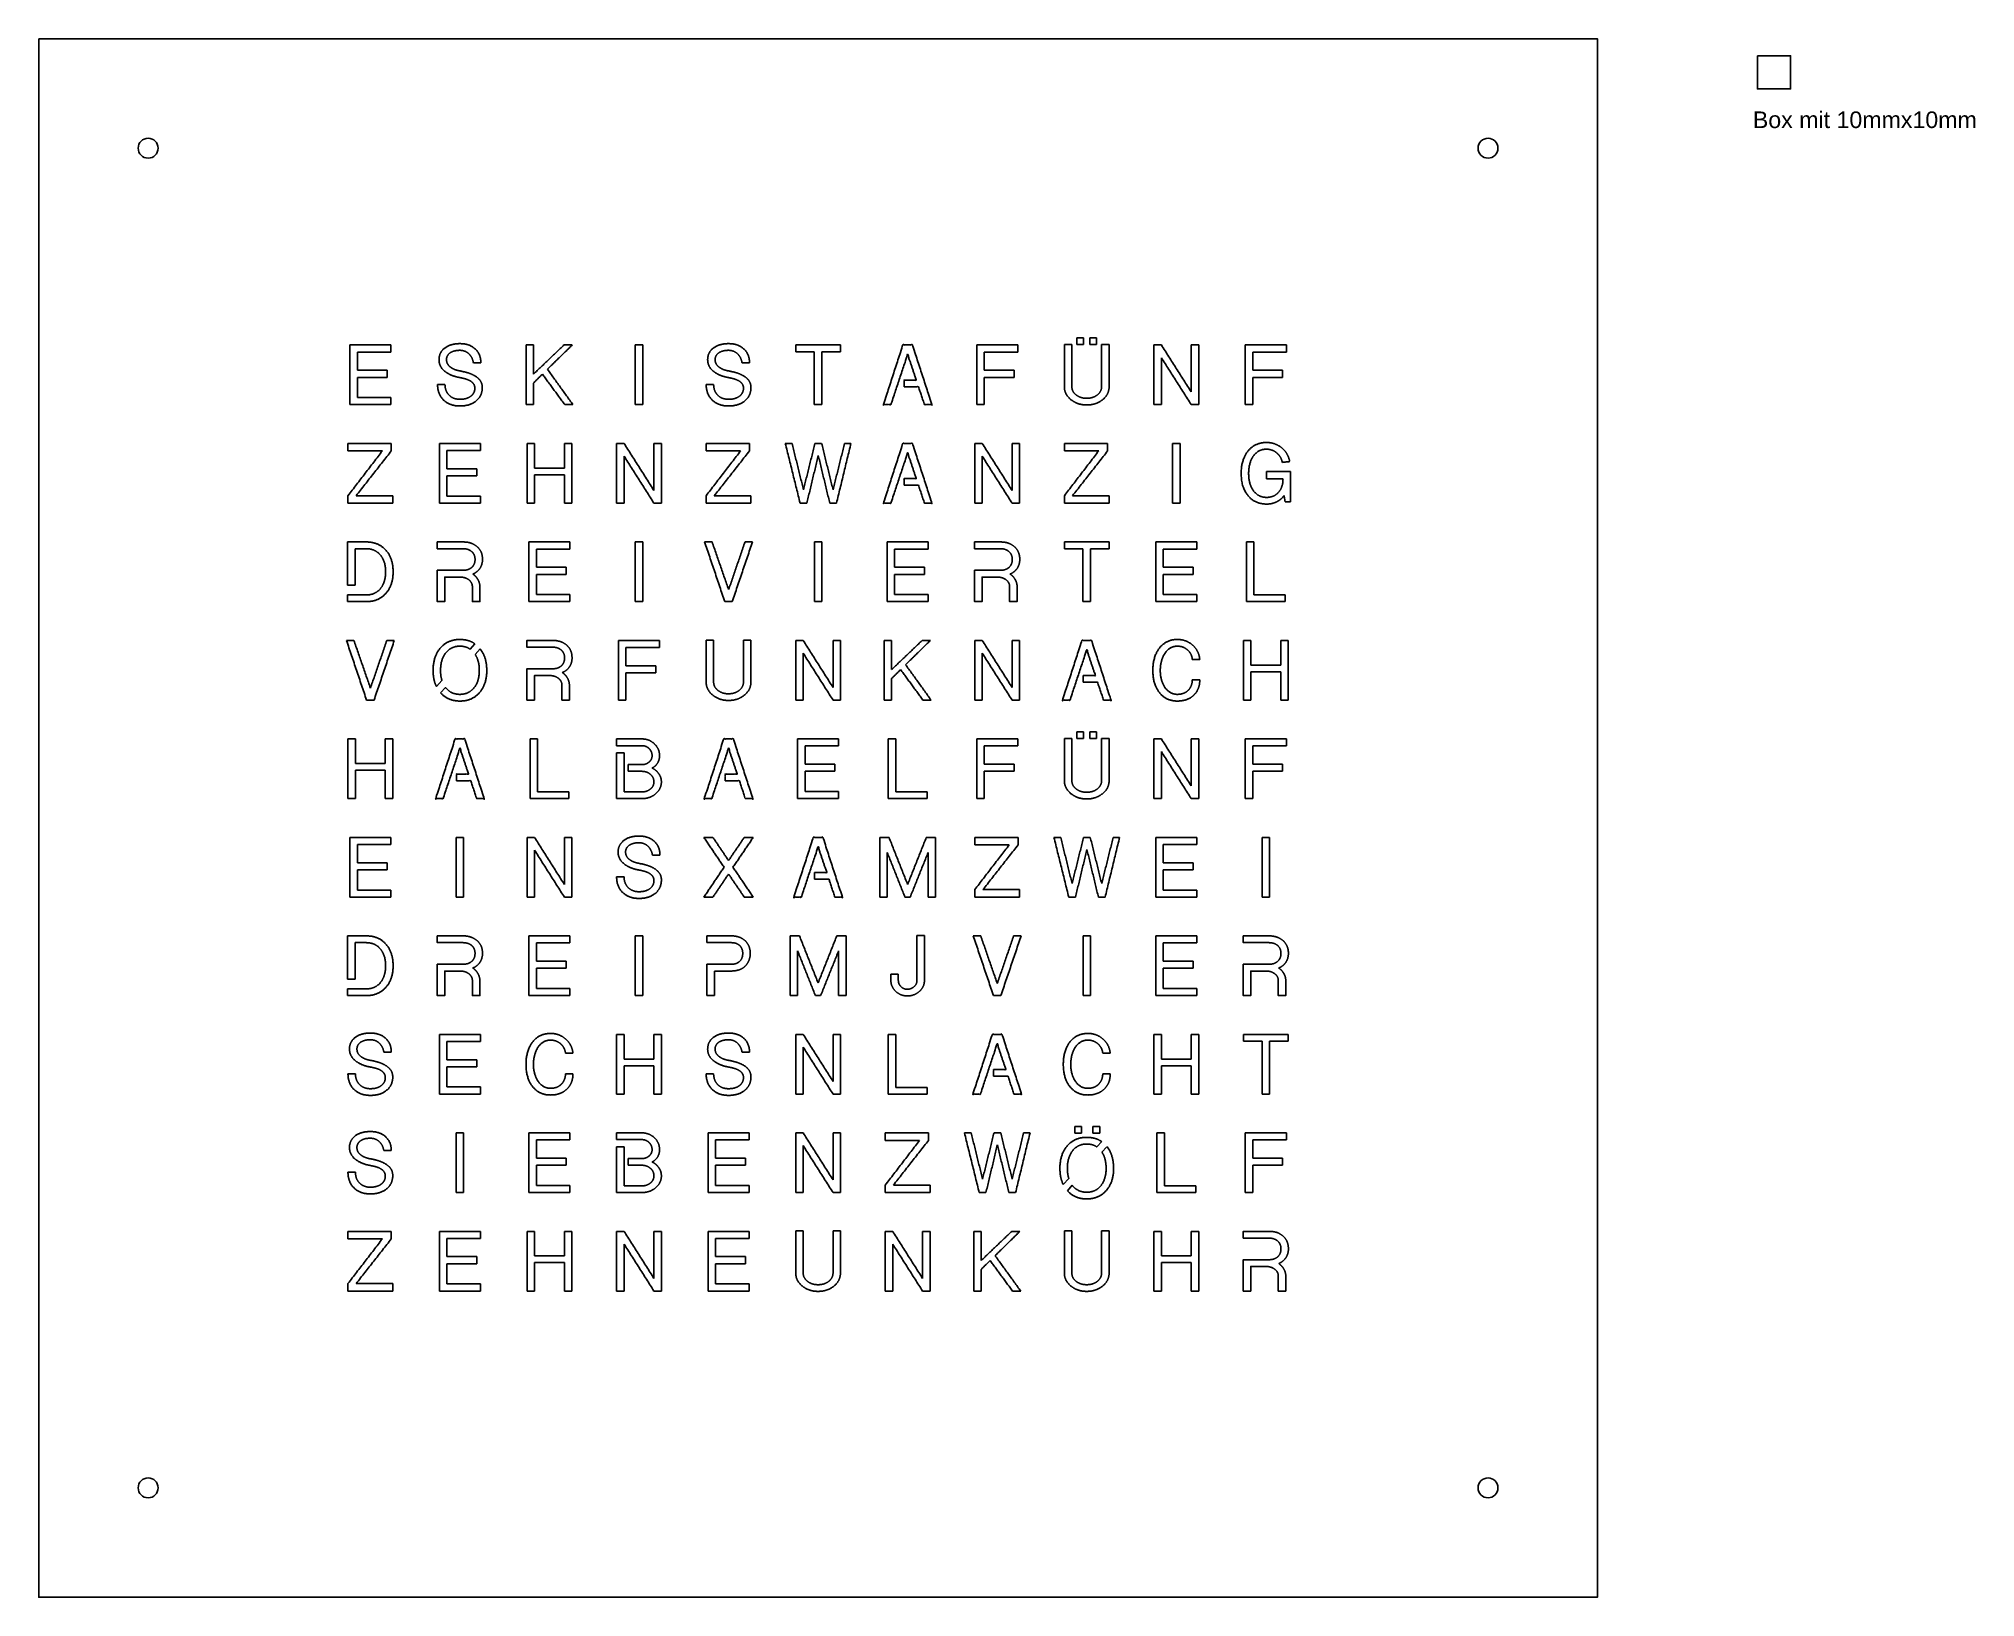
# Model space of a CAD drawing. Header units: millimetres. Extents: x -301 to 283, y -403 to 67.
import ezdxf

# ---------------------------------------------------------------- set-up
doc = ezdxf.new("R2010")
doc.units = ezdxf.units.MM
doc.layers.add('Kontur', color=7, linetype='Continuous', true_color=0xc80000)
doc.layers.add('text', color=5, linetype='Continuous', true_color=0x0000ff)
doc.styles.add('Millimeter Small', font='Arial.ttf')

msp = doc.modelspace()

# ---------------------------------------------------------------- texts
at = {"layer": 'Kontur', "insert": (216.26, 45.09), "char_height": 5, "width": 143.4783, "attachment_point": 1, "style": 'Millimeter Small'}
msp.add_mtext('Box mit 10mmx10mm', dxfattribs=at)

# ---------------------------------------------------------------- linework, layer by layer
at = {"layer": 'Kontur'}
for points in [[(-300.59, 67.02), (169.41, 67.02), (169.41, -402.98), (-300.59, -402.98)], [(217.63, 61.87), (227.63, 61.87), (227.63, 51.87), (217.63, 51.87)]]:
    msp.add_lwpolyline(points, close=True, dxfattribs=at)
at = {"layer": 'text'}
for p, q in [((-170.51, -117.06), (-169.07, -115.45)), ((-168.99, -118.65), (-167.48, -116.97)), ((-180.68, -128.37), (-179.01, -126.51)), ((-179.41, -130.25), (-177.94, -128.61)), ((18.49, -267.19), (19.93, -265.58)), ((20.01, -268.78), (21.52, -267.1)), ((8.32, -278.5), (9.99, -276.64)), ((9.59, -280.38), (11.06, -278.74))]:
    msp.add_line(p, q, dxfattribs=at)
for points in [[(-172.64, -84.73), (-180.4, -84.73), (-180.4, -86.77), (-178.15, -86.77), (-172.64, -86.77)], [(-10.64, -84.73), (-18.4, -84.73), (-18.4, -86.77), (-16.15, -86.77), (-10.64, -86.77)], [(-172.64, -93.28), (-178.15, -93.28), (-180.4, -93.28), (-180.4, -102.73), (-178.15, -102.73), (-178.15, -95.32), (-173.53, -95.32)], [(-10.64, -93.28), (-16.15, -93.28), (-18.4, -93.28), (-18.4, -102.73), (-16.15, -102.73), (-16.15, -95.32), (-11.53, -95.32)], [(-169.83, -98.23), (-169.83, -102.73), (-167.58, -102.73), (-167.58, -98.23)], [(-7.83, -98.23), (-7.83, -102.73), (-5.58, -102.73), (-5.58, -98.23)], [(-167.58, -102.73), (-169.26, -102.73)], [(-5.58, -102.73), (-7.26, -102.73)], [(-145.64, -114.43), (-153.4, -114.43), (-153.4, -116.47), (-151.15, -116.47), (-145.64, -116.47)], [(-145.64, -122.98), (-151.15, -122.98), (-153.4, -122.98), (-153.4, -132.43), (-151.15, -132.43), (-151.15, -125.02), (-146.53, -125.02)], [(-142.83, -127.93), (-142.83, -132.43), (-140.58, -132.43), (-140.58, -127.93)], [(-140.58, -132.43), (-142.26, -132.43)], [(-172.64, -203.53), (-180.4, -203.53), (-180.4, -205.57), (-178.15, -205.57), (-172.64, -205.57)], [(70.36, -203.53), (62.6, -203.53), (62.6, -205.57), (64.85, -205.57), (70.36, -205.57)], [(-172.64, -212.08), (-178.15, -212.08), (-180.4, -212.08), (-180.4, -221.53), (-178.15, -221.53), (-178.15, -214.12), (-173.53, -214.12)], [(70.36, -212.08), (64.85, -212.08), (62.6, -212.08), (62.6, -221.53), (64.85, -221.53), (64.85, -214.12), (69.47, -214.12)], [(-169.83, -217.03), (-169.83, -221.53), (-167.58, -221.53), (-167.58, -217.03)], [(-167.58, -221.53), (-169.26, -221.53)], [(73.17, -217.03), (73.17, -221.53), (75.42, -221.53), (75.42, -217.03)], [(75.42, -221.53), (73.74, -221.53)], [(70.36, -292.63), (62.6, -292.63), (62.6, -294.67), (64.85, -294.67), (70.36, -294.67)], [(70.36, -301.18), (64.85, -301.18), (62.6, -301.18), (62.6, -310.63), (64.85, -310.63), (64.85, -303.22), (69.47, -303.22)], [(73.17, -306.13), (73.17, -310.63), (75.42, -310.63), (75.42, -306.13)], [(75.42, -310.63), (73.74, -310.63)]]:
    msp.add_lwpolyline(points, dxfattribs=at)
for centre in [(-267.59, 34.02), (136.41, -369.98)]:
    msp.add_circle(centre, 3, dxfattribs=at)
at = {"layer": 'text', "extrusion": (0, 0, -1)}
for centre in [(-136.41, 34.02), (267.59, -369.98)]:
    msp.add_circle(centre, 3, dxfattribs=at)
at = {"layer": 'text'}
for points, degree in [([(14.48, -23.21), (12.47, -23.21)], 1), ([(12.47, -23.21), (12.47, -25.22)], 1), ([(14.48, -25.22), (14.48, -23.21)], 1), ([(18.4, -23.21), (16.39, -23.21)], 1), ([(16.39, -23.21), (16.39, -25.22)], 1), ([(18.4, -25.22), (18.4, -23.21)], 1), ([(-194.4, -25.33), (-206.77, -25.33)], 1), ([(-206.77, -25.33), (-206.77, -43.33)], 1), ([(-204.52, -32.96), (-204.52, -27.46)], 1), ([(-204.52, -27.46), (-194.4, -27.46)], 1), ([(-194.4, -27.46), (-194.4, -25.33)], 1), ([(-170.92, -27.95), (-169.83, -28.98), (-169.53, -30.67)], 2), ([(-151.41, -25.33), (-153.66, -25.33)], 1), ([(-153.66, -25.33), (-153.66, -43.33)], 1), ([(-142.21, -25.33), (-151.41, -34.12)], 1), ([(-151.41, -34.12), (-151.41, -25.33)], 1), ([(-147.21, -32.64), (-139.72, -25.33)], 1), ([(-139.72, -25.33), (-142.21, -25.33)], 1), ([(-118.46, -25.33), (-120.71, -25.33)], 1), ([(-120.71, -25.33), (-120.71, -43.33)], 1), ([(-118.46, -43.33), (-118.46, -25.33)], 1), ([(-89.92, -27.95), (-88.83, -28.98), (-88.53, -30.67)], 2), ([(-58.84, -25.33), (-72.34, -25.33)], 1), ([(-72.34, -25.33), (-72.34, -27.37)], 1), ([(-72.34, -27.37), (-66.74, -27.37)], 1), ([(-66.74, -27.37), (-66.74, -43.33)], 1), ([(-64.49, -43.33), (-64.49, -27.37)], 1), ([(-64.49, -27.37), (-58.84, -27.37)], 1), ([(-58.84, -27.37), (-58.84, -25.33)], 1), ([(-5.4, -25.33), (-17.77, -25.33)], 1), ([(-17.77, -25.33), (-17.77, -43.33)], 1), ([(-15.52, -32.96), (-15.52, -27.46)], 1), ([(-15.52, -27.46), (-5.4, -27.46)], 1), ([(-5.4, -27.46), (-5.4, -25.33)], 1), ([(10.91, -25.22), (8.66, -25.22)], 1), ([(8.66, -25.22), (8.66, -37.83)], 1), ([(10.91, -37.83), (10.91, -25.22)], 1), ([(12.47, -25.22), (14.48, -25.22)], 1), ([(16.39, -25.22), (18.4, -25.22)], 1), ([(22.16, -25.22), (19.91, -25.22)], 1), ([(19.91, -25.22), (19.91, -37.83)], 1), ([(22.16, -37.83), (22.16, -25.22)], 1), ([(37.91, -25.33), (35.66, -25.33)], 1), ([(35.66, -25.33), (35.66, -43.33)], 1), ([(46.91, -39.51), (37.91, -25.33)], 1), ([(37.91, -43.33), (37.91, -29.17)], 1), ([(37.91, -29.17), (46.91, -43.33)], 1), ([(49.16, -25.33), (46.91, -25.33)], 1), ([(46.91, -25.33), (46.91, -39.51)], 1), ([(49.16, -43.33), (49.16, -25.33)], 1), ([(75.6, -25.33), (63.23, -25.33)], 1), ([(63.23, -25.33), (63.23, -43.33)], 1), ([(65.48, -32.96), (65.48, -27.46)], 1), ([(65.48, -27.46), (75.6, -27.46)], 1), ([(75.6, -27.46), (75.6, -25.33)], 1), ([(-195.52, -32.96), (-204.52, -32.96)], 1), ([(-195.52, -35.1), (-195.52, -32.96)], 1), ([(-169.53, -30.67), (-167.28, -30.67)], 1), ([(-151.41, -36.81), (-148.72, -34.12)], 1), ([(-148.72, -34.12), (-141.97, -43.33)], 1), ([(-139.51, -43.33), (-147.21, -32.64)], 1), ([(-88.53, -30.67), (-86.28, -30.67)], 1), ([(-6.52, -32.96), (-15.52, -32.96)], 1), ([(-6.52, -35.1), (-6.52, -32.96)], 1), ([(74.48, -32.96), (65.48, -32.96)], 1), ([(74.48, -35.1), (74.48, -32.96)], 1), ([(-204.52, -41.19), (-204.52, -35.1)], 1), ([(-204.52, -35.1), (-195.52, -35.1)], 1), ([(-178.09, -37.21), (-180.34, -37.21)], 1), ([(-176.84, -40.47), (-178.09, -39.26), (-178.09, -37.21)], 2), ([(-151.41, -43.33), (-151.41, -36.81)], 1), ([(-97.09, -37.21), (-99.34, -37.21)], 1), ([(-95.84, -40.47), (-97.09, -39.26), (-97.09, -37.21)], 2), ([(-15.52, -43.33), (-15.52, -35.1)], 1), ([(-15.52, -35.1), (-6.52, -35.1)], 1), ([(65.48, -43.33), (65.48, -35.1)], 1), ([(65.48, -35.1), (74.48, -35.1)], 1), ([(-206.77, -43.33), (-194.4, -43.33)], 1), ([(-194.4, -41.19), (-204.52, -41.19)], 1), ([(-194.4, -43.33), (-194.4, -41.19)], 1), ([(-153.66, -43.33), (-151.41, -43.33)], 1), ([(-141.97, -43.33), (-139.51, -43.33)], 1), ([(-120.71, -43.33), (-118.46, -43.33)], 1), ([(-66.74, -43.33), (-64.49, -43.33)], 1), ([(-17.77, -43.33), (-15.52, -43.33)], 1), ([(35.66, -43.33), (37.91, -43.33)], 1), ([(46.91, -43.33), (49.16, -43.33)], 1), ([(63.23, -43.33), (65.48, -43.33)], 1), ([(-194.28, -55.03), (-207.34, -55.03)], 1), ([(-207.34, -55.03), (-207.34, -57.28)], 1), ([(-207.34, -57.28), (-196.97, -57.28)], 1), ([(-196.97, -57.28), (-207.34, -70.78)], 1), ([(-204.88, -70.78), (-194.28, -57.28)], 1), ([(-194.28, -57.28), (-194.28, -55.03)], 1), ([(-167.4, -55.03), (-179.77, -55.03)], 1), ([(-179.77, -55.03), (-179.77, -73.03)], 1), ([(-177.52, -62.66), (-177.52, -57.16)], 1), ([(-177.52, -57.16), (-167.4, -57.16)], 1), ([(-167.4, -57.16), (-167.4, -55.03)], 1), ([(-151.09, -55.03), (-153.34, -55.03)], 1), ([(-153.34, -55.03), (-153.34, -73.03)], 1), ([(-151.09, -62.46), (-151.09, -55.03)], 1), ([(-139.84, -55.03), (-142.09, -55.03)], 1), ([(-142.09, -55.03), (-142.09, -62.46)], 1), ([(-139.84, -73.03), (-139.84, -55.03)], 1), ([(-124.09, -55.03), (-126.34, -55.03)], 1), ([(-126.34, -55.03), (-126.34, -73.03)], 1), ([(-115.09, -69.21), (-124.09, -55.03)], 1), ([(-112.84, -55.03), (-115.09, -55.03)], 1), ([(-115.09, -55.03), (-115.09, -69.21)], 1), ([(-112.84, -73.03), (-112.84, -55.03)], 1), ([(-86.28, -55.03), (-99.34, -55.03)], 1), ([(-99.34, -55.03), (-99.34, -57.28)], 1), ([(-99.34, -57.28), (-88.97, -57.28)], 1), ([(-88.97, -57.28), (-99.34, -70.78)], 1), ([(-96.88, -70.78), (-86.28, -57.28)], 1), ([(-86.28, -57.28), (-86.28, -55.03)], 1), ([(-75.47, -55.03), (-71.01, -73.03)], 1), ([(-73.44, -55.03), (-75.47, -55.03)], 1), ([(-70, -68.97), (-73.44, -55.03)], 1), ([(-66.55, -55.03), (-70, -68.97)], 1), ([(-64.52, -55.03), (-66.55, -55.03)], 1), ([(-61.08, -68.97), (-64.52, -55.03)], 1), ([(-57.61, -55.03), (-61.08, -68.97)], 1), ([(-60.04, -73.03), (-55.69, -55.03)], 1), ([(-55.69, -55.03), (-57.61, -55.03)], 1), ([(-16.09, -55.03), (-18.34, -55.03)], 1), ([(-18.34, -55.03), (-18.34, -73.03)], 1), ([(-7.09, -69.21), (-16.09, -55.03)], 1), ([(-4.84, -55.03), (-7.09, -55.03)], 1), ([(-7.09, -55.03), (-7.09, -69.21)], 1), ([(-4.84, -73.03), (-4.84, -55.03)], 1), ([(21.72, -55.03), (8.66, -55.03)], 1), ([(8.66, -55.03), (8.66, -57.28)], 1), ([(8.66, -57.28), (19.03, -57.28)], 1), ([(19.03, -57.28), (8.66, -70.78)], 1), ([(11.12, -70.78), (21.72, -57.28)], 1), ([(21.72, -57.28), (21.72, -55.03)], 1), ([(43.54, -55.03), (41.29, -55.03)], 1), ([(41.29, -55.03), (41.29, -73.03)], 1), ([(43.54, -73.03), (43.54, -55.03)], 1), ([(-168.52, -62.66), (-177.52, -62.66)], 1), ([(-168.52, -64.8), (-168.52, -62.66)], 1), ([(-142.09, -62.46), (-151.09, -62.46)], 1), ([(-124.09, -73.03), (-124.09, -58.87)], 1), ([(-124.09, -58.87), (-115.09, -73.03)], 1), ([(-68.98, -73.03), (-65.54, -58.64)], 1), ([(-65.54, -58.64), (-62.07, -73.03)], 1), ([(-16.09, -73.03), (-16.09, -58.87)], 1), ([(-16.09, -58.87), (-7.09, -73.03)], 1), ([(76.84, -63.45), (69.62, -63.45)], 1), ([(69.62, -63.45), (69.62, -65.7)], 1), ([(74.36, -60.73), (76.61, -60.49)], 1), ([(76.84, -72.66), (76.84, -63.45)], 1), ([(-177.52, -70.89), (-177.52, -64.8)], 1), ([(-177.52, -64.8), (-168.52, -64.8)], 1), ([(-151.09, -73.03), (-151.09, -64.47)], 1), ([(-151.09, -64.47), (-142.09, -64.47)], 1), ([(-142.09, -64.47), (-142.09, -73.03)], 1), ([(69.62, -65.7), (74.59, -65.7)], 1), ([(-207.34, -70.78), (-207.34, -73.03)], 1), ([(-207.34, -73.03), (-193.84, -73.03)], 1), ([(-193.84, -70.78), (-204.88, -70.78)], 1), ([(-193.84, -73.03), (-193.84, -70.78)], 1), ([(-179.77, -73.03), (-167.4, -73.03)], 1), ([(-167.4, -70.89), (-177.52, -70.89)], 1), ([(-167.4, -73.03), (-167.4, -70.89)], 1), ([(-153.34, -73.03), (-151.09, -73.03)], 1), ([(-142.09, -73.03), (-139.84, -73.03)], 1), ([(-126.34, -73.03), (-124.09, -73.03)], 1), ([(-115.09, -73.03), (-112.84, -73.03)], 1), ([(-99.34, -70.78), (-99.34, -73.03)], 1), ([(-99.34, -73.03), (-85.84, -73.03)], 1), ([(-85.84, -70.78), (-96.88, -70.78)], 1), ([(-85.84, -73.03), (-85.84, -70.78)], 1), ([(-71.01, -73.03), (-68.98, -73.03)], 1), ([(-62.07, -73.03), (-60.04, -73.03)], 1), ([(-18.34, -73.03), (-16.09, -73.03)], 1), ([(-7.09, -73.03), (-4.84, -73.03)], 1), ([(8.66, -70.78), (8.66, -73.03)], 1), ([(8.66, -73.03), (22.16, -73.03)], 1), ([(22.16, -70.78), (11.12, -70.78)], 1), ([(22.16, -73.03), (22.16, -70.78)], 1), ([(41.29, -73.03), (43.54, -73.03)], 1), ([(74.92, -70.73), (75.25, -72.66)], 1), ([(75.25, -72.66), (76.84, -72.66)], 1), ([(-207.44, -97.73), (-207.44, -84.73)], 1), ([(-207.44, -84.73), (-201.82, -84.73)], 1), ([(-201.82, -86.77), (-205.19, -86.77)], 1), ([(-205.19, -86.77), (-205.19, -97.73)], 1), ([(-201.82, -84.73), (-198.14, -84.73), (-195.95, -87.18)], 2), ([(-168.38, -86.18), (-169.97, -84.73), (-172.64, -84.73)], 2), ([(-172.64, -86.77), (-171.01, -86.77), (-170, -87.66)], 2), ([(-166.78, -90), (-166.78, -87.6), (-168.38, -86.18)], 2), ([(-140.4, -84.73), (-152.77, -84.73)], 1), ([(-152.77, -84.73), (-152.77, -102.73)], 1), ([(-150.52, -92.36), (-150.52, -86.86)], 1), ([(-150.52, -86.86), (-140.4, -86.86)], 1), ([(-140.4, -86.86), (-140.4, -84.73)], 1), ([(-118.46, -84.73), (-120.71, -84.73)], 1), ([(-120.71, -84.73), (-120.71, -102.73)], 1), ([(-118.46, -102.73), (-118.46, -84.73)], 1), ([(-99.8, -84.73), (-93.73, -102.73)], 1), ([(-97.55, -84.73), (-99.8, -84.73)], 1), ([(-92.57, -99.11), (-97.55, -84.73)], 1), ([(-87.63, -84.73), (-92.57, -99.11)], 1), ([(-91.48, -102.73), (-85.38, -84.73)], 1), ([(-85.38, -84.73), (-87.63, -84.73)], 1), ([(-64.46, -84.73), (-66.71, -84.73)], 1), ([(-66.71, -84.73), (-66.71, -102.73)], 1), ([(-64.46, -102.73), (-64.46, -84.73)], 1), ([(-32.4, -84.73), (-44.77, -84.73)], 1), ([(-44.77, -84.73), (-44.77, -102.73)], 1), ([(-42.52, -92.36), (-42.52, -86.86)], 1), ([(-42.52, -86.86), (-32.4, -86.86)], 1), ([(-32.4, -86.86), (-32.4, -84.73)], 1), ([(-6.38, -86.18), (-7.97, -84.73), (-10.64, -84.73)], 2), ([(-10.64, -86.77), (-9.01, -86.77), (-8, -87.66)], 2), ([(-4.78, -90), (-4.78, -87.6), (-6.38, -86.18)], 2), ([(22.16, -84.73), (8.66, -84.73)], 1), ([(8.66, -84.73), (8.66, -86.77)], 1), ([(8.66, -86.77), (14.26, -86.77)], 1), ([(14.26, -86.77), (14.26, -102.73)], 1), ([(16.51, -102.73), (16.51, -86.77)], 1), ([(16.51, -86.77), (22.16, -86.77)], 1), ([(22.16, -86.77), (22.16, -84.73)], 1), ([(48.6, -84.73), (36.23, -84.73)], 1), ([(36.23, -84.73), (36.23, -102.73)], 1), ([(38.48, -92.36), (38.48, -86.86)], 1), ([(38.48, -86.86), (48.6, -86.86)], 1), ([(48.6, -86.86), (48.6, -84.73)], 1), ([(65.82, -84.73), (63.57, -84.73)], 1), ([(63.57, -84.73), (63.57, -102.73)], 1), ([(65.82, -100.71), (65.82, -84.73)], 1), ([(-170, -92.39), (-171.01, -93.28), (-172.64, -93.28)], 2), ([(-170, -87.66), (-169.03, -88.55), (-169.03, -90)], 2), ([(-169.03, -90), (-169.03, -91.48), (-170, -92.39)], 2), ([(-169.71, -94.41), (-168.38, -93.9), (-167.55, -92.69)], 2), ([(-167.55, -92.69), (-166.78, -91.48), (-166.78, -90)], 2), ([(-141.52, -92.36), (-150.52, -92.36)], 1), ([(-141.52, -94.5), (-141.52, -92.36)], 1), ([(-33.52, -92.36), (-42.52, -92.36)], 1), ([(-33.52, -94.5), (-33.52, -92.36)], 1), ([(-8, -92.39), (-9.01, -93.28), (-10.64, -93.28)], 2), ([(-8, -87.66), (-7.03, -88.55), (-7.03, -90)], 2), ([(-7.03, -90), (-7.03, -91.48), (-8, -92.39)], 2), ([(-7.71, -94.41), (-6.38, -93.9), (-5.55, -92.69)], 2), ([(-5.55, -92.69), (-4.78, -91.48), (-4.78, -90)], 2), ([(47.48, -92.36), (38.48, -92.36)], 1), ([(47.48, -94.5), (47.48, -92.36)], 1), ([(-205.19, -97.73), (-207.44, -97.73)], 1), ([(-201.82, -100.71), (-199.18, -100.71), (-197.58, -98.82)], 2), ([(-173.53, -95.32), (-172.05, -95.32), (-170.98, -96.09)], 2), ([(-170.98, -96.09), (-169.83, -96.92), (-169.83, -98.23)], 2), ([(-168.17, -96.06), (-168.73, -95.09), (-169.71, -94.41)], 2), ([(-167.58, -98.23), (-167.58, -97.1), (-168.17, -96.06)], 2), ([(-150.52, -100.59), (-150.52, -94.5)], 1), ([(-150.52, -94.5), (-141.52, -94.5)], 1), ([(-42.52, -100.59), (-42.52, -94.5)], 1), ([(-42.52, -94.5), (-33.52, -94.5)], 1), ([(-11.53, -95.32), (-10.05, -95.32), (-8.98, -96.09)], 2), ([(-8.98, -96.09), (-7.83, -96.92), (-7.83, -98.23)], 2), ([(-6.17, -96.06), (-6.73, -95.09), (-7.71, -94.41)], 2), ([(-5.58, -98.23), (-5.58, -97.1), (-6.17, -96.06)], 2), ([(38.48, -100.59), (38.48, -94.5)], 1), ([(38.48, -94.5), (47.48, -94.5)], 1), ([(-207.44, -102.73), (-207.44, -100.71)], 1), ([(-207.44, -100.71), (-205.19, -100.71)], 1), ([(-201.82, -102.73), (-207.44, -102.73)], 1), ([(-205.19, -100.71), (-201.82, -100.71)], 1), ([(-195.95, -100.27), (-198.14, -102.73), (-201.82, -102.73)], 2), ([(-152.77, -102.73), (-140.4, -102.73)], 1), ([(-140.4, -100.59), (-150.52, -100.59)], 1), ([(-140.4, -102.73), (-140.4, -100.59)], 1), ([(-120.71, -102.73), (-118.46, -102.73)], 1), ([(-93.73, -102.73), (-91.48, -102.73)], 1), ([(-66.71, -102.73), (-64.46, -102.73)], 1), ([(-44.77, -102.73), (-32.4, -102.73)], 1), ([(-32.4, -100.59), (-42.52, -100.59)], 1), ([(-32.4, -102.73), (-32.4, -100.59)], 1), ([(14.26, -102.73), (16.51, -102.73)], 1), ([(36.23, -102.73), (48.6, -102.73)], 1), ([(48.6, -100.59), (38.48, -100.59)], 1), ([(48.6, -102.73), (48.6, -100.59)], 1), ([(63.57, -102.73), (75.26, -102.73)], 1), ([(75.26, -100.71), (65.82, -100.71)], 1), ([(75.26, -102.73), (75.26, -100.71)], 1), ([(-207.8, -114.43), (-201.73, -132.43)], 1), ([(-205.55, -114.43), (-207.8, -114.43)], 1), ([(-200.57, -128.81), (-205.55, -114.43)], 1), ([(-195.63, -114.43), (-200.57, -128.81)], 1), ([(-199.48, -132.43), (-193.38, -114.43)], 1), ([(-193.38, -114.43), (-195.63, -114.43)], 1), ([(-141.38, -115.88), (-142.97, -114.43), (-145.64, -114.43)], 2), ([(-145.64, -116.47), (-144.01, -116.47), (-143, -117.36)], 2), ([(-139.78, -119.7), (-139.78, -117.3), (-141.38, -115.88)], 2), ([(-113.4, -114.43), (-125.77, -114.43)], 1), ([(-125.77, -114.43), (-125.77, -132.43)], 1), ([(-123.52, -122.06), (-123.52, -116.56)], 1), ([(-123.52, -116.56), (-113.4, -116.56)], 1), ([(-113.4, -116.56), (-113.4, -114.43)], 1), ([(-97.09, -114.32), (-99.34, -114.32)], 1), ([(-99.34, -114.32), (-99.34, -126.93)], 1), ([(-97.09, -126.93), (-97.09, -114.32)], 1), ([(-85.84, -114.32), (-88.09, -114.32)], 1), ([(-88.09, -114.32), (-88.09, -126.93)], 1), ([(-85.84, -126.93), (-85.84, -114.32)], 1), ([(-70.09, -114.43), (-72.34, -114.43)], 1), ([(-72.34, -114.43), (-72.34, -132.43)], 1), ([(-61.09, -128.61), (-70.09, -114.43)], 1), ([(-58.84, -114.43), (-61.09, -114.43)], 1), ([(-61.09, -114.43), (-61.09, -128.61)], 1), ([(-58.84, -132.43), (-58.84, -114.43)], 1), ([(-43.41, -114.43), (-45.66, -114.43)], 1), ([(-45.66, -114.43), (-45.66, -132.43)], 1), ([(-34.21, -114.43), (-43.41, -123.22)], 1), ([(-43.41, -123.22), (-43.41, -114.43)], 1), ([(-39.21, -121.74), (-31.72, -114.43)], 1), ([(-31.72, -114.43), (-34.21, -114.43)], 1), ([(-16.09, -114.43), (-18.34, -114.43)], 1), ([(-18.34, -114.43), (-18.34, -132.43)], 1), ([(-7.09, -128.61), (-16.09, -114.43)], 1), ([(-4.84, -114.43), (-7.09, -114.43)], 1), ([(-7.09, -114.43), (-7.09, -128.61)], 1), ([(-4.84, -132.43), (-4.84, -114.43)], 1), ([(64.91, -114.43), (62.66, -114.43)], 1), ([(62.66, -114.43), (62.66, -132.43)], 1), ([(64.91, -121.86), (64.91, -114.43)], 1), ([(76.16, -114.43), (73.91, -114.43)], 1), ([(73.91, -114.43), (73.91, -121.86)], 1), ([(76.16, -132.43), (76.16, -114.43)], 1), ([(-143, -122.09), (-144.01, -122.98), (-145.64, -122.98)], 2), ([(-143, -117.36), (-142.03, -118.25), (-142.03, -119.7)], 2), ([(-142.03, -119.7), (-142.03, -121.18), (-143, -122.09)], 2), ([(-142.71, -124.11), (-141.38, -123.6), (-140.55, -122.39)], 2), ([(-140.55, -122.39), (-139.78, -121.18), (-139.78, -119.7)], 2), ([(-114.52, -122.06), (-123.52, -122.06)], 1), ([(-114.52, -124.2), (-114.52, -122.06)], 1), ([(-70.09, -132.43), (-70.09, -118.27)], 1), ([(-70.09, -118.27), (-61.09, -132.43)], 1), ([(-31.51, -132.43), (-39.21, -121.74)], 1), ([(-16.09, -132.43), (-16.09, -118.27)], 1), ([(-16.09, -118.27), (-7.09, -132.43)], 1), ([(47.24, -120.13), (49.49, -120.13)], 1), ([(73.91, -121.86), (64.91, -121.86)], 1), ([(-146.53, -125.02), (-145.05, -125.02), (-143.98, -125.79)], 2), ([(-143.98, -125.79), (-142.83, -126.62), (-142.83, -127.93)], 2), ([(-141.17, -125.76), (-141.73, -124.79), (-142.71, -124.11)], 2), ([(-140.58, -127.93), (-140.58, -126.8), (-141.17, -125.76)], 2), ([(-123.52, -132.43), (-123.52, -124.2)], 1), ([(-123.52, -124.2), (-114.52, -124.2)], 1), ([(-43.41, -125.91), (-40.72, -123.22)], 1), ([(-43.41, -132.43), (-43.41, -125.91)], 1), ([(-40.72, -123.22), (-33.97, -132.43)], 1), ([(49.49, -126.34), (47.24, -126.34)], 1), ([(64.91, -132.43), (64.91, -123.87)], 1), ([(64.91, -123.87), (73.91, -123.87)], 1), ([(73.91, -123.87), (73.91, -132.43)], 1), ([(-201.73, -132.43), (-199.48, -132.43)], 1), ([(-125.77, -132.43), (-123.52, -132.43)], 1), ([(-72.34, -132.43), (-70.09, -132.43)], 1), ([(-61.09, -132.43), (-58.84, -132.43)], 1), ([(-45.66, -132.43), (-43.41, -132.43)], 1), ([(-33.97, -132.43), (-31.51, -132.43)], 1), ([(-18.34, -132.43), (-16.09, -132.43)], 1), ([(-7.09, -132.43), (-4.84, -132.43)], 1), ([(62.66, -132.43), (64.91, -132.43)], 1), ([(73.91, -132.43), (76.16, -132.43)], 1), ([(-205.09, -144.13), (-207.34, -144.13)], 1), ([(-207.34, -144.13), (-207.34, -162.13)], 1), ([(-205.09, -151.56), (-205.09, -144.13)], 1), ([(-193.84, -144.13), (-196.09, -144.13)], 1), ([(-196.09, -144.13), (-196.09, -151.56)], 1), ([(-193.84, -162.13), (-193.84, -144.13)], 1), ([(-150.18, -144.13), (-152.43, -144.13)], 1), ([(-152.43, -144.13), (-152.43, -162.13)], 1), ([(-150.18, -160.11), (-150.18, -144.13)], 1), ([(-118.7, -144.13), (-126.34, -144.13)], 1), ([(-126.34, -144.13), (-126.34, -146.17)], 1), ([(-114.97, -145.58), (-116.54, -144.13), (-118.7, -144.13)], 2), ([(-113.4, -149.19), (-113.4, -147.06), (-114.97, -145.58)], 2), ([(-59.4, -144.13), (-71.77, -144.13)], 1), ([(-71.77, -144.13), (-71.77, -162.13)], 1), ([(-59.4, -146.26), (-59.4, -144.13)], 1), ([(-42.18, -144.13), (-44.43, -144.13)], 1), ([(-44.43, -144.13), (-44.43, -162.13)], 1), ([(-42.18, -160.11), (-42.18, -144.13)], 1), ([(-5.4, -144.13), (-17.77, -144.13)], 1), ([(-17.77, -144.13), (-17.77, -162.13)], 1), ([(-5.4, -146.26), (-5.4, -144.13)], 1), ([(10.91, -144.02), (8.66, -144.02)], 1), ([(8.66, -144.02), (8.66, -156.63)], 1), ([(10.91, -156.63), (10.91, -144.02)], 1), ([(14.48, -142.01), (12.47, -142.01)], 1), ([(12.47, -142.01), (12.47, -144.02)], 1), ([(12.47, -144.02), (14.48, -144.02)], 1), ([(14.48, -144.02), (14.48, -142.01)], 1), ([(18.4, -142.01), (16.39, -142.01)], 1), ([(16.39, -142.01), (16.39, -144.02)], 1), ([(16.39, -144.02), (18.4, -144.02)], 1), ([(18.4, -144.02), (18.4, -142.01)], 1), ([(22.16, -144.02), (19.91, -144.02)], 1), ([(19.91, -144.02), (19.91, -156.63)], 1), ([(22.16, -156.63), (22.16, -144.02)], 1), ([(37.91, -144.13), (35.66, -144.13)], 1), ([(35.66, -144.13), (35.66, -162.13)], 1), ([(46.91, -158.31), (37.91, -144.13)], 1), ([(49.16, -144.13), (46.91, -144.13)], 1), ([(46.91, -144.13), (46.91, -158.31)], 1), ([(49.16, -162.13), (49.16, -144.13)], 1), ([(75.6, -144.13), (63.23, -144.13)], 1), ([(63.23, -144.13), (63.23, -162.13)], 1), ([(75.6, -146.26), (75.6, -144.13)], 1), ([(-196.09, -151.56), (-205.09, -151.56)], 1), ([(-126.34, -146.17), (-118.7, -146.17)], 1), ([(-124.09, -148.37), (-126.34, -148.37)], 1), ([(-126.34, -148.37), (-126.34, -162.13)], 1), ([(-124.09, -151.88), (-124.09, -148.37)], 1), ([(-116.57, -151.11), (-117.46, -151.88), (-118.7, -151.88)], 2), ([(-115.65, -149.19), (-115.65, -150.34), (-116.57, -151.11)], 2), ([(-115.65, -152.92), (-114.61, -152.42), (-113.99, -151.41)], 2), ([(-113.99, -151.41), (-113.4, -150.4), (-113.4, -149.19)], 2), ([(-69.52, -151.76), (-69.52, -146.26)], 1), ([(-69.52, -146.26), (-59.4, -146.26)], 1), ([(-60.52, -151.76), (-69.52, -151.76)], 1), ([(-60.52, -153.9), (-60.52, -151.76)], 1), ([(-15.52, -151.76), (-15.52, -146.26)], 1), ([(-15.52, -146.26), (-5.4, -146.26)], 1), ([(-6.52, -151.76), (-15.52, -151.76)], 1), ([(-6.52, -153.9), (-6.52, -151.76)], 1), ([(37.91, -162.13), (37.91, -147.97)], 1), ([(37.91, -147.97), (46.91, -162.13)], 1), ([(65.48, -151.76), (65.48, -146.26)], 1), ([(65.48, -146.26), (75.6, -146.26)], 1), ([(74.48, -151.76), (65.48, -151.76)], 1), ([(74.48, -153.9), (74.48, -151.76)], 1), ([(-205.09, -162.13), (-205.09, -153.57)], 1), ([(-205.09, -153.57), (-196.09, -153.57)], 1), ([(-196.09, -153.57), (-196.09, -162.13)], 1), ([(-124.09, -160.11), (-124.09, -151.88)], 1), ([(-118.7, -151.88), (-122.89, -151.88)], 1), ([(-122.89, -151.88), (-122.89, -153.9)], 1), ([(-122.89, -153.9), (-118.7, -153.9)], 1), ([(-118.7, -153.9), (-117.25, -153.9), (-116.18, -154.78)], 2), ([(-116.18, -154.78), (-115.09, -155.7), (-115.09, -157.06)], 2), ([(-115.09, -157.06), (-115.09, -158.4), (-116.18, -159.28)], 2), ([(-113.64, -154.61), (-114.38, -153.51), (-115.65, -152.92)], 2), ([(-114.61, -160.71), (-112.84, -159.25), (-112.84, -157.06)], 2), ([(-112.84, -157.06), (-112.84, -155.73), (-113.64, -154.61)], 2), ([(-69.52, -159.99), (-69.52, -153.9)], 1), ([(-69.52, -153.9), (-60.52, -153.9)], 1), ([(-15.52, -162.13), (-15.52, -153.9)], 1), ([(-15.52, -153.9), (-6.52, -153.9)], 1), ([(65.48, -162.13), (65.48, -153.9)], 1), ([(65.48, -153.9), (74.48, -153.9)], 1), ([(-207.34, -162.13), (-205.09, -162.13)], 1), ([(-196.09, -162.13), (-193.84, -162.13)], 1), ([(-152.43, -162.13), (-140.74, -162.13)], 1), ([(-140.74, -160.11), (-150.18, -160.11)], 1), ([(-140.74, -162.13), (-140.74, -160.11)], 1), ([(-126.34, -162.13), (-118.7, -162.13)], 1), ([(-118.7, -160.11), (-124.09, -160.11)], 1), ([(-116.18, -159.28), (-117.25, -160.11), (-118.7, -160.11)], 2), ([(-118.7, -162.13), (-116.33, -162.13), (-114.61, -160.71)], 2), ([(-71.77, -162.13), (-59.4, -162.13)], 1), ([(-59.4, -159.99), (-69.52, -159.99)], 1), ([(-59.4, -162.13), (-59.4, -159.99)], 1), ([(-44.43, -162.13), (-32.74, -162.13)], 1), ([(-32.74, -160.11), (-42.18, -160.11)], 1), ([(-32.74, -162.13), (-32.74, -160.11)], 1), ([(-17.77, -162.13), (-15.52, -162.13)], 1), ([(35.66, -162.13), (37.91, -162.13)], 1), ([(46.91, -162.13), (49.16, -162.13)], 1), ([(63.23, -162.13), (65.48, -162.13)], 1), ([(-194.4, -173.83), (-206.77, -173.83)], 1), ([(-206.77, -173.83), (-206.77, -191.83)], 1), ([(-194.4, -175.96), (-194.4, -173.83)], 1), ([(-172.46, -173.83), (-174.71, -173.83)], 1), ([(-174.71, -173.83), (-174.71, -191.83)], 1), ([(-172.46, -191.83), (-172.46, -173.83)], 1), ([(-151.09, -173.83), (-153.34, -173.83)], 1), ([(-153.34, -173.83), (-153.34, -191.83)], 1), ([(-142.09, -188.01), (-151.09, -173.83)], 1), ([(-139.84, -173.83), (-142.09, -173.83)], 1), ([(-142.09, -173.83), (-142.09, -188.01)], 1), ([(-139.84, -191.83), (-139.84, -173.83)], 1), ([(-97.29, -173.83), (-100.02, -173.83)], 1), ([(-100.02, -173.83), (-93.95, -182.83)], 1), ([(-92.59, -180.81), (-97.29, -173.83)], 1), ([(-87.85, -173.83), (-92.59, -180.81)], 1), ([(-91.25, -182.83), (-85.16, -173.83)], 1), ([(-85.16, -173.83), (-87.85, -173.83)], 1), ([(-44.21, -173.83), (-47.02, -173.83)], 1), ([(-47.02, -173.83), (-47.02, -191.83)], 1), ([(-38.59, -188.01), (-44.21, -173.83)], 1), ([(-32.96, -173.83), (-38.59, -188.01)], 1), ([(-30.15, -173.83), (-32.96, -173.83)], 1), ([(-30.15, -191.83), (-30.15, -173.83)], 1), ([(-5.28, -173.83), (-18.34, -173.83)], 1), ([(-18.34, -173.83), (-18.34, -176.08)], 1), ([(-5.28, -176.08), (-5.28, -173.83)], 1), ([(5.53, -173.83), (9.99, -191.83)], 1), ([(7.56, -173.83), (5.53, -173.83)], 1), ([(11, -187.77), (7.56, -173.83)], 1), ([(14.45, -173.83), (11, -187.77)], 1), ([(16.48, -173.83), (14.45, -173.83)], 1), ([(19.92, -187.77), (16.48, -173.83)], 1), ([(23.39, -173.83), (19.92, -187.77)], 1), ([(20.96, -191.83), (25.31, -173.83)], 1), ([(25.31, -173.83), (23.39, -173.83)], 1), ([(48.6, -173.83), (36.23, -173.83)], 1), ([(36.23, -173.83), (36.23, -191.83)], 1), ([(48.6, -175.96), (48.6, -173.83)], 1), ([(70.54, -173.83), (68.29, -173.83)], 1), ([(68.29, -173.83), (68.29, -191.83)], 1), ([(70.54, -191.83), (70.54, -173.83)], 1), ([(-204.52, -181.46), (-204.52, -175.96)], 1), ([(-204.52, -175.96), (-194.4, -175.96)], 1), ([(-151.09, -191.83), (-151.09, -177.67)], 1), ([(-151.09, -177.67), (-142.09, -191.83)], 1), ([(-116.92, -176.45), (-115.83, -177.48), (-115.53, -179.17)], 2), ([(-115.53, -179.17), (-113.28, -179.17)], 1), ([(-44.77, -191.83), (-44.77, -178.33)], 1), ([(-44.77, -178.33), (-39.39, -191.83)], 1), ([(-37.82, -191.83), (-32.4, -178.33)], 1), ([(-32.4, -178.33), (-32.4, -191.83)], 1), ([(-18.34, -176.08), (-7.97, -176.08)], 1), ([(-7.97, -176.08), (-18.34, -189.58)], 1), ([(-15.88, -189.58), (-5.28, -176.08)], 1), ([(12.02, -191.83), (15.46, -177.44)], 1), ([(15.46, -177.44), (18.93, -191.83)], 1), ([(38.48, -181.46), (38.48, -175.96)], 1), ([(38.48, -175.96), (48.6, -175.96)], 1), ([(-195.52, -181.46), (-204.52, -181.46)], 1), ([(-204.52, -189.69), (-204.52, -183.6)], 1), ([(-204.52, -183.6), (-195.52, -183.6)], 1), ([(-195.52, -183.6), (-195.52, -181.46)], 1), ([(-124.09, -185.71), (-126.34, -185.71)], 1), ([(-122.84, -188.97), (-124.09, -187.76), (-124.09, -185.71)], 2), ([(-93.95, -182.83), (-100.02, -191.83)], 1), ([(-97.29, -191.83), (-92.59, -184.87)], 1), ([(-92.59, -184.87), (-87.85, -191.83)], 1), ([(-85.16, -191.83), (-91.25, -182.83)], 1), ([(47.48, -181.46), (38.48, -181.46)], 1), ([(38.48, -189.69), (38.48, -183.6)], 1), ([(38.48, -183.6), (47.48, -183.6)], 1), ([(47.48, -183.6), (47.48, -181.46)], 1), ([(-206.77, -191.83), (-194.4, -191.83)], 1), ([(-194.4, -189.69), (-204.52, -189.69)], 1), ([(-194.4, -191.83), (-194.4, -189.69)], 1), ([(-174.71, -191.83), (-172.46, -191.83)], 1), ([(-153.34, -191.83), (-151.09, -191.83)], 1), ([(-142.09, -191.83), (-139.84, -191.83)], 1), ([(-100.02, -191.83), (-97.29, -191.83)], 1), ([(-87.85, -191.83), (-85.16, -191.83)], 1), ([(-47.02, -191.83), (-44.77, -191.83)], 1), ([(-39.39, -191.83), (-37.82, -191.83)], 1), ([(-32.4, -191.83), (-30.15, -191.83)], 1), ([(-18.34, -189.58), (-18.34, -191.83)], 1), ([(-18.34, -191.83), (-4.84, -191.83)], 1), ([(-4.84, -189.58), (-15.88, -189.58)], 1), ([(-4.84, -191.83), (-4.84, -189.58)], 1), ([(9.99, -191.83), (12.02, -191.83)], 1), ([(18.93, -191.83), (20.96, -191.83)], 1), ([(36.23, -191.83), (48.6, -191.83)], 1), ([(48.6, -189.69), (38.48, -189.69)], 1), ([(48.6, -191.83), (48.6, -189.69)], 1), ([(68.29, -191.83), (70.54, -191.83)], 1), ([(-207.44, -216.53), (-207.44, -203.53)], 1), ([(-207.44, -203.53), (-201.82, -203.53)], 1), ([(-201.82, -203.53), (-198.14, -203.53), (-195.95, -205.98)], 2), ([(-168.38, -204.98), (-169.97, -203.53), (-172.64, -203.53)], 2), ([(-140.4, -203.53), (-152.77, -203.53)], 1), ([(-152.77, -203.53), (-152.77, -221.53)], 1), ([(-140.4, -205.66), (-140.4, -203.53)], 1), ([(-118.46, -203.53), (-120.71, -203.53)], 1), ([(-120.71, -203.53), (-120.71, -221.53)], 1), ([(-118.46, -221.53), (-118.46, -203.53)], 1), ([(-91.71, -203.53), (-99.11, -203.53)], 1), ([(-99.11, -203.53), (-99.11, -205.57)], 1), ([(-87.6, -204.98), (-89.14, -203.53), (-91.71, -203.53)], 2), ([(-71.21, -203.53), (-74.02, -203.53)], 1), ([(-74.02, -203.53), (-74.02, -221.53)], 1), ([(-65.59, -217.71), (-71.21, -203.53)], 1), ([(-59.96, -203.53), (-65.59, -217.71)], 1), ([(-57.15, -203.53), (-59.96, -203.53)], 1), ([(-57.15, -221.53), (-57.15, -203.53)], 1), ([(-33.52, -203.42), (-35.77, -203.42)], 1), ([(-35.77, -203.42), (-35.77, -216.92)], 1), ([(-33.52, -216.92), (-33.52, -203.42)], 1), ([(-18.8, -203.53), (-12.73, -221.53)], 1), ([(-16.55, -203.53), (-18.8, -203.53)], 1), ([(-11.57, -217.91), (-16.55, -203.53)], 1), ([(-6.63, -203.53), (-11.57, -217.91)], 1), ([(-10.48, -221.53), (-4.38, -203.53)], 1), ([(-4.38, -203.53), (-6.63, -203.53)], 1), ([(16.54, -203.53), (14.29, -203.53)], 1), ([(14.29, -203.53), (14.29, -221.53)], 1), ([(16.54, -221.53), (16.54, -203.53)], 1), ([(48.6, -203.53), (36.23, -203.53)], 1), ([(36.23, -203.53), (36.23, -221.53)], 1), ([(48.6, -205.66), (48.6, -203.53)], 1), ([(74.62, -204.98), (73.03, -203.53), (70.36, -203.53)], 2), ([(-201.82, -205.57), (-205.19, -205.57)], 1), ([(-205.19, -205.57), (-205.19, -216.53)], 1), ([(-172.64, -205.57), (-171.01, -205.57), (-170, -206.46)], 2), ([(-170, -206.46), (-169.03, -207.35), (-169.03, -208.8)], 2), ([(-169.03, -208.8), (-169.03, -210.28), (-170, -211.19)], 2), ([(-166.78, -208.8), (-166.78, -206.4), (-168.38, -204.98)], 2), ([(-167.55, -211.49), (-166.78, -210.28), (-166.78, -208.8)], 2), ([(-150.52, -211.16), (-150.52, -205.66)], 1), ([(-150.52, -205.66), (-140.4, -205.66)], 1), ([(-99.11, -205.57), (-96.86, -205.57)], 1), ([(-96.86, -205.57), (-91.71, -205.57)], 1), ([(-91.71, -205.57), (-90.17, -205.57), (-89.23, -206.46)], 2), ([(-89.23, -206.46), (-88.31, -207.35), (-88.31, -208.8)], 2), ([(-88.31, -208.8), (-88.31, -210.28), (-89.23, -211.19)], 2), ([(-86.06, -208.8), (-86.06, -206.4), (-87.6, -204.98)], 2), ([(-71.77, -221.53), (-71.77, -208.03)], 1), ([(-71.77, -208.03), (-66.39, -221.53)], 1), ([(-64.82, -221.53), (-59.4, -208.03)], 1), ([(-59.4, -208.03), (-59.4, -221.53)], 1), ([(38.48, -211.16), (38.48, -205.66)], 1), ([(38.48, -205.66), (48.6, -205.66)], 1), ([(70.36, -205.57), (71.99, -205.57), (73, -206.46)], 2), ([(73, -206.46), (73.97, -207.35), (73.97, -208.8)], 2), ([(73.97, -208.8), (73.97, -210.28), (73, -211.19)], 2), ([(76.22, -208.8), (76.22, -206.4), (74.62, -204.98)], 2), ([(75.45, -211.49), (76.22, -210.28), (76.22, -208.8)], 2), ([(-173.53, -214.12), (-172.05, -214.12), (-170.98, -214.89)], 2), ([(-170, -211.19), (-171.01, -212.08), (-172.64, -212.08)], 2), ([(-170.98, -214.89), (-169.83, -215.72), (-169.83, -217.03)], 2), ([(-169.71, -213.21), (-168.38, -212.7), (-167.55, -211.49)], 2), ([(-168.17, -214.86), (-168.73, -213.89), (-169.71, -213.21)], 2), ([(-167.58, -217.03), (-167.58, -215.9), (-168.17, -214.86)], 2), ([(-141.52, -211.16), (-150.52, -211.16)], 1), ([(-150.52, -219.39), (-150.52, -213.3)], 1), ([(-150.52, -213.3), (-141.52, -213.3)], 1), ([(-141.52, -213.3), (-141.52, -211.16)], 1), ([(-96.86, -212.08), (-99.11, -212.08)], 1), ([(-99.11, -212.08), (-99.11, -221.53)], 1), ([(-91.71, -212.08), (-96.86, -212.08)], 1), ([(-96.86, -221.53), (-96.86, -214.12)], 1), ([(-96.86, -214.12), (-91.71, -214.12)], 1), ([(-89.23, -211.19), (-90.17, -212.08), (-91.71, -212.08)], 2), ([(-41.4, -215.12), (-43.65, -215.12)], 1), ([(-43.65, -215.12), (-43.65, -216.92)], 1), ([(-41.4, -216.92), (-41.4, -215.12)], 1), ([(47.48, -211.16), (38.48, -211.16)], 1), ([(38.48, -219.39), (38.48, -213.3)], 1), ([(38.48, -213.3), (47.48, -213.3)], 1), ([(47.48, -213.3), (47.48, -211.16)], 1), ([(69.47, -214.12), (70.95, -214.12), (72.02, -214.89)], 2), ([(73, -211.19), (71.99, -212.08), (70.36, -212.08)], 2), ([(72.02, -214.89), (73.17, -215.72), (73.17, -217.03)], 2), ([(73.29, -213.21), (74.62, -212.7), (75.45, -211.49)], 2), ([(74.83, -214.86), (74.27, -213.89), (73.29, -213.21)], 2), ([(75.42, -217.03), (75.42, -215.9), (74.83, -214.86)], 2), ([(-205.19, -216.53), (-207.44, -216.53)], 1), ([(-207.44, -221.53), (-207.44, -219.51)], 1), ([(-207.44, -219.51), (-205.19, -219.51)], 1), ([(-201.82, -221.53), (-207.44, -221.53)], 1), ([(-205.19, -219.51), (-201.82, -219.51)], 1), ([(-201.82, -219.51), (-199.18, -219.51), (-197.58, -217.62)], 2), ([(-195.95, -219.07), (-198.14, -221.53), (-201.82, -221.53)], 2), ([(-152.77, -221.53), (-140.4, -221.53)], 1), ([(-140.4, -219.39), (-150.52, -219.39)], 1), ([(-140.4, -221.53), (-140.4, -219.39)], 1), ([(-120.71, -221.53), (-118.46, -221.53)], 1), ([(-99.11, -221.53), (-96.86, -221.53)], 1), ([(-74.02, -221.53), (-71.77, -221.53)], 1), ([(-66.39, -221.53), (-64.82, -221.53)], 1), ([(-59.4, -221.53), (-57.15, -221.53)], 1), ([(-40.6, -218.82), (-41.4, -218.05), (-41.4, -216.92)], 2), ([(-12.73, -221.53), (-10.48, -221.53)], 1), ([(14.29, -221.53), (16.54, -221.53)], 1), ([(36.23, -221.53), (48.6, -221.53)], 1), ([(48.6, -219.39), (38.48, -219.39)], 1), ([(48.6, -221.53), (48.6, -219.39)], 1), ([(-167.4, -233.23), (-179.77, -233.23)], 1), ([(-179.77, -233.23), (-179.77, -251.23)], 1), ([(-167.4, -235.36), (-167.4, -233.23)], 1), ([(-124.09, -233.23), (-126.34, -233.23)], 1), ([(-126.34, -233.23), (-126.34, -251.23)], 1), ([(-124.09, -240.66), (-124.09, -233.23)], 1), ([(-112.84, -233.23), (-115.09, -233.23)], 1), ([(-115.09, -233.23), (-115.09, -240.66)], 1), ([(-112.84, -251.23), (-112.84, -233.23)], 1), ([(-70.09, -233.23), (-72.34, -233.23)], 1), ([(-72.34, -233.23), (-72.34, -251.23)], 1), ([(-61.09, -247.41), (-70.09, -233.23)], 1), ([(-58.84, -233.23), (-61.09, -233.23)], 1), ([(-61.09, -233.23), (-61.09, -247.41)], 1), ([(-58.84, -251.23), (-58.84, -233.23)], 1), ([(-42.18, -233.23), (-44.43, -233.23)], 1), ([(-44.43, -233.23), (-44.43, -251.23)], 1), ([(-42.18, -249.21), (-42.18, -233.23)], 1), ([(37.91, -233.23), (35.66, -233.23)], 1), ([(35.66, -233.23), (35.66, -251.23)], 1), ([(37.91, -240.66), (37.91, -233.23)], 1), ([(49.16, -233.23), (46.91, -233.23)], 1), ([(46.91, -233.23), (46.91, -240.66)], 1), ([(49.16, -251.23), (49.16, -233.23)], 1), ([(76.16, -233.23), (62.66, -233.23)], 1), ([(62.66, -233.23), (62.66, -235.27)], 1), ([(76.16, -235.27), (76.16, -233.23)], 1), ([(-197.92, -235.85), (-196.83, -236.88), (-196.53, -238.57)], 2), ([(-196.53, -238.57), (-194.28, -238.57)], 1), ([(-177.52, -240.86), (-177.52, -235.36)], 1), ([(-177.52, -235.36), (-167.4, -235.36)], 1), ([(-141.76, -238.93), (-139.51, -238.93)], 1), ([(-89.92, -235.85), (-88.83, -236.88), (-88.53, -238.57)], 2), ([(-88.53, -238.57), (-86.28, -238.57)], 1), ([(-70.09, -251.23), (-70.09, -237.07)], 1), ([(-70.09, -237.07), (-61.09, -251.23)], 1), ([(20.24, -238.93), (22.49, -238.93)], 1), ([(62.66, -235.27), (68.26, -235.27)], 1), ([(68.26, -235.27), (68.26, -251.23)], 1), ([(70.51, -251.23), (70.51, -235.27)], 1), ([(70.51, -235.27), (76.16, -235.27)], 1), ([(-205.09, -245.11), (-207.34, -245.11)], 1), ([(-203.84, -248.37), (-205.09, -247.16), (-205.09, -245.11)], 2), ([(-168.52, -240.86), (-177.52, -240.86)], 1), ([(-177.52, -249.09), (-177.52, -243)], 1), ([(-177.52, -243), (-168.52, -243)], 1), ([(-168.52, -243), (-168.52, -240.86)], 1), ([(-139.51, -245.14), (-141.76, -245.14)], 1), ([(-115.09, -240.66), (-124.09, -240.66)], 1), ([(-124.09, -251.23), (-124.09, -242.67)], 1), ([(-124.09, -242.67), (-115.09, -242.67)], 1), ([(-115.09, -242.67), (-115.09, -251.23)], 1), ([(-97.09, -245.11), (-99.34, -245.11)], 1), ([(-95.84, -248.37), (-97.09, -247.16), (-97.09, -245.11)], 2), ([(22.49, -245.14), (20.24, -245.14)], 1), ([(46.91, -240.66), (37.91, -240.66)], 1), ([(37.91, -251.23), (37.91, -242.67)], 1), ([(37.91, -242.67), (46.91, -242.67)], 1), ([(46.91, -242.67), (46.91, -251.23)], 1), ([(-167.4, -249.09), (-177.52, -249.09)], 1), ([(-167.4, -251.23), (-167.4, -249.09)], 1), ([(-32.74, -249.21), (-42.18, -249.21)], 1), ([(-32.74, -251.23), (-32.74, -249.21)], 1), ([(-179.77, -251.23), (-167.4, -251.23)], 1), ([(-126.34, -251.23), (-124.09, -251.23)], 1), ([(-115.09, -251.23), (-112.84, -251.23)], 1), ([(-72.34, -251.23), (-70.09, -251.23)], 1), ([(-61.09, -251.23), (-58.84, -251.23)], 1), ([(-44.43, -251.23), (-32.74, -251.23)], 1), ([(35.66, -251.23), (37.91, -251.23)], 1), ([(46.91, -251.23), (49.16, -251.23)], 1), ([(68.26, -251.23), (70.51, -251.23)], 1), ([(13.86, -261.01), (11.85, -261.01)], 1), ([(11.85, -261.01), (11.85, -263.03)], 1), ([(13.86, -263.03), (13.86, -261.01)], 1), ([(19.31, -261.01), (17.29, -261.01)], 1), ([(17.29, -261.01), (17.29, -263.03)], 1), ([(19.31, -263.03), (19.31, -261.01)], 1), ([(-197.92, -265.55), (-196.83, -266.58), (-196.53, -268.27)], 2), ([(-196.53, -268.27), (-194.28, -268.27)], 1), ([(-172.46, -262.93), (-174.71, -262.93)], 1), ([(-174.71, -262.93), (-174.71, -280.93)], 1), ([(-172.46, -280.93), (-172.46, -262.93)], 1), ([(-140.4, -262.93), (-152.77, -262.93)], 1), ([(-152.77, -262.93), (-152.77, -280.93)], 1), ([(-150.52, -270.56), (-150.52, -265.06)], 1), ([(-150.52, -265.06), (-140.4, -265.06)], 1), ([(-140.4, -265.06), (-140.4, -262.93)], 1), ([(-118.7, -262.93), (-126.34, -262.93)], 1), ([(-126.34, -262.93), (-126.34, -264.97)], 1), ([(-126.34, -264.97), (-118.7, -264.97)], 1), ([(-124.09, -267.17), (-126.34, -267.17)], 1), ([(-126.34, -267.17), (-126.34, -280.93)], 1), ([(-124.09, -270.68), (-124.09, -267.17)], 1), ([(-114.97, -264.38), (-116.54, -262.93), (-118.7, -262.93)], 2), ([(-115.65, -267.99), (-115.65, -269.14), (-116.57, -269.91)], 2), ([(-113.4, -267.99), (-113.4, -265.86), (-114.97, -264.38)], 2), ([(-113.99, -270.21), (-113.4, -269.2), (-113.4, -267.99)], 2), ([(-86.4, -262.93), (-98.77, -262.93)], 1), ([(-98.77, -262.93), (-98.77, -280.93)], 1), ([(-96.52, -270.56), (-96.52, -265.06)], 1), ([(-96.52, -265.06), (-86.4, -265.06)], 1), ([(-86.4, -265.06), (-86.4, -262.93)], 1), ([(-70.09, -262.93), (-72.34, -262.93)], 1), ([(-72.34, -262.93), (-72.34, -280.93)], 1), ([(-61.09, -277.11), (-70.09, -262.93)], 1), ([(-70.09, -280.93), (-70.09, -266.77)], 1), ([(-70.09, -266.77), (-61.09, -280.93)], 1), ([(-58.84, -262.93), (-61.09, -262.93)], 1), ([(-61.09, -262.93), (-61.09, -277.11)], 1), ([(-58.84, -280.93), (-58.84, -262.93)], 1), ([(-32.28, -262.93), (-45.34, -262.93)], 1), ([(-45.34, -262.93), (-45.34, -265.18)], 1), ([(-45.34, -265.18), (-34.97, -265.18)], 1), ([(-34.97, -265.18), (-45.34, -278.68)], 1), ([(-42.88, -278.68), (-32.28, -265.18)], 1), ([(-32.28, -265.18), (-32.28, -262.93)], 1), ([(-21.47, -262.93), (-17.01, -280.93)], 1), ([(-19.44, -262.93), (-21.47, -262.93)], 1), ([(-16, -276.87), (-19.44, -262.93)], 1), ([(-12.55, -262.93), (-16, -276.87)], 1), ([(-14.98, -280.93), (-11.54, -266.54)], 1), ([(-10.52, -262.93), (-12.55, -262.93)], 1), ([(-11.54, -266.54), (-8.07, -280.93)], 1), ([(-7.08, -276.87), (-10.52, -262.93)], 1), ([(-3.61, -262.93), (-7.08, -276.87)], 1), ([(-6.04, -280.93), (-1.69, -262.93)], 1), ([(-1.69, -262.93), (-3.61, -262.93)], 1), ([(11.85, -263.03), (13.86, -263.03)], 1), ([(17.29, -263.03), (19.31, -263.03)], 1), ([(38.82, -262.93), (36.57, -262.93)], 1), ([(36.57, -262.93), (36.57, -280.93)], 1), ([(38.82, -278.91), (38.82, -262.93)], 1), ([(75.6, -262.93), (63.23, -262.93)], 1), ([(63.23, -262.93), (63.23, -280.93)], 1), ([(65.48, -270.56), (65.48, -265.06)], 1), ([(65.48, -265.06), (75.6, -265.06)], 1), ([(75.6, -265.06), (75.6, -262.93)], 1), ([(-141.52, -270.56), (-150.52, -270.56)], 1), ([(-150.52, -278.79), (-150.52, -272.7)], 1), ([(-150.52, -272.7), (-141.52, -272.7)], 1), ([(-141.52, -272.7), (-141.52, -270.56)], 1), ([(-124.09, -278.91), (-124.09, -270.68)], 1), ([(-118.7, -270.68), (-122.89, -270.68)], 1), ([(-122.89, -270.68), (-122.89, -272.7)], 1), ([(-122.89, -272.7), (-118.7, -272.7)], 1), ([(-116.57, -269.91), (-117.46, -270.68), (-118.7, -270.68)], 2), ([(-118.7, -272.7), (-117.25, -272.7), (-116.18, -273.58)], 2), ([(-116.18, -273.58), (-115.09, -274.5), (-115.09, -275.86)], 2), ([(-115.65, -271.72), (-114.61, -271.22), (-113.99, -270.21)], 2), ([(-113.64, -273.41), (-114.38, -272.31), (-115.65, -271.72)], 2), ([(-112.84, -275.86), (-112.84, -274.53), (-113.64, -273.41)], 2), ([(-87.52, -270.56), (-96.52, -270.56)], 1), ([(-96.52, -278.79), (-96.52, -272.7)], 1), ([(-96.52, -272.7), (-87.52, -272.7)], 1), ([(-87.52, -272.7), (-87.52, -270.56)], 1), ([(74.48, -270.56), (65.48, -270.56)], 1), ([(65.48, -280.93), (65.48, -272.7)], 1), ([(65.48, -272.7), (74.48, -272.7)], 1), ([(74.48, -272.7), (74.48, -270.56)], 1), ([(-205.09, -274.81), (-207.34, -274.81)], 1), ([(-203.84, -278.07), (-205.09, -276.86), (-205.09, -274.81)], 2), ([(-140.4, -278.79), (-150.52, -278.79)], 1), ([(-140.4, -280.93), (-140.4, -278.79)], 1), ([(-118.7, -278.91), (-124.09, -278.91)], 1), ([(-116.18, -278.08), (-117.25, -278.91), (-118.7, -278.91)], 2), ([(-118.7, -280.93), (-116.33, -280.93), (-114.61, -279.51)], 2), ([(-115.09, -275.86), (-115.09, -277.2), (-116.18, -278.08)], 2), ([(-114.61, -279.51), (-112.84, -278.05), (-112.84, -275.86)], 2), ([(-86.4, -278.79), (-96.52, -278.79)], 1), ([(-86.4, -280.93), (-86.4, -278.79)], 1), ([(-45.34, -278.68), (-45.34, -280.93)], 1), ([(-31.84, -278.68), (-42.88, -278.68)], 1), ([(-31.84, -280.93), (-31.84, -278.68)], 1), ([(48.26, -278.91), (38.82, -278.91)], 1), ([(48.26, -280.93), (48.26, -278.91)], 1), ([(-174.71, -280.93), (-172.46, -280.93)], 1), ([(-152.77, -280.93), (-140.4, -280.93)], 1), ([(-126.34, -280.93), (-118.7, -280.93)], 1), ([(-98.77, -280.93), (-86.4, -280.93)], 1), ([(-72.34, -280.93), (-70.09, -280.93)], 1), ([(-61.09, -280.93), (-58.84, -280.93)], 1), ([(-45.34, -280.93), (-31.84, -280.93)], 1), ([(-17.01, -280.93), (-14.98, -280.93)], 1), ([(-8.07, -280.93), (-6.04, -280.93)], 1), ([(36.57, -280.93), (48.26, -280.93)], 1), ([(63.23, -280.93), (65.48, -280.93)], 1), ([(-194.28, -292.63), (-207.34, -292.63)], 1), ([(-207.34, -292.63), (-207.34, -294.88)], 1), ([(-207.34, -294.88), (-196.97, -294.88)], 1), ([(-196.97, -294.88), (-207.34, -308.38)], 1), ([(-204.88, -308.38), (-194.28, -294.88)], 1), ([(-194.28, -294.88), (-194.28, -292.63)], 1), ([(-167.4, -292.63), (-179.77, -292.63)], 1), ([(-179.77, -292.63), (-179.77, -310.63)], 1), ([(-177.52, -300.26), (-177.52, -294.76)], 1), ([(-177.52, -294.76), (-167.4, -294.76)], 1), ([(-167.4, -294.76), (-167.4, -292.63)], 1), ([(-151.09, -292.63), (-153.34, -292.63)], 1), ([(-153.34, -292.63), (-153.34, -310.63)], 1), ([(-151.09, -300.06), (-151.09, -292.63)], 1), ([(-139.84, -292.63), (-142.09, -292.63)], 1), ([(-142.09, -292.63), (-142.09, -300.06)], 1), ([(-139.84, -310.63), (-139.84, -292.63)], 1), ([(-124.09, -292.63), (-126.34, -292.63)], 1), ([(-126.34, -292.63), (-126.34, -310.63)], 1), ([(-115.09, -306.81), (-124.09, -292.63)], 1), ([(-124.09, -310.63), (-124.09, -296.47)], 1), ([(-124.09, -296.47), (-115.09, -310.63)], 1), ([(-112.84, -292.63), (-115.09, -292.63)], 1), ([(-115.09, -292.63), (-115.09, -306.81)], 1), ([(-112.84, -310.63), (-112.84, -292.63)], 1), ([(-86.4, -292.63), (-98.77, -292.63)], 1), ([(-98.77, -292.63), (-98.77, -310.63)], 1), ([(-96.52, -300.26), (-96.52, -294.76)], 1), ([(-96.52, -294.76), (-86.4, -294.76)], 1), ([(-86.4, -294.76), (-86.4, -292.63)], 1), ([(-70.09, -292.52), (-72.34, -292.52)], 1), ([(-72.34, -292.52), (-72.34, -305.13)], 1), ([(-70.09, -305.13), (-70.09, -292.52)], 1), ([(-58.84, -292.52), (-61.09, -292.52)], 1), ([(-61.09, -292.52), (-61.09, -305.13)], 1), ([(-58.84, -305.13), (-58.84, -292.52)], 1), ([(-43.09, -292.63), (-45.34, -292.63)], 1), ([(-45.34, -292.63), (-45.34, -310.63)], 1), ([(-34.09, -306.81), (-43.09, -292.63)], 1), ([(-43.09, -310.63), (-43.09, -296.47)], 1), ([(-43.09, -296.47), (-34.09, -310.63)], 1), ([(-31.84, -292.63), (-34.09, -292.63)], 1), ([(-34.09, -292.63), (-34.09, -306.81)], 1), ([(-31.84, -310.63), (-31.84, -292.63)], 1), ([(-16.41, -292.63), (-18.66, -292.63)], 1), ([(-18.66, -292.63), (-18.66, -310.63)], 1), ([(-7.21, -292.63), (-16.41, -301.42)], 1), ([(-16.41, -301.42), (-16.41, -292.63)], 1), ([(-12.21, -299.94), (-4.72, -292.63)], 1), ([(-4.72, -292.63), (-7.21, -292.63)], 1), ([(10.91, -292.52), (8.66, -292.52)], 1), ([(8.66, -292.52), (8.66, -305.13)], 1), ([(10.91, -305.13), (10.91, -292.52)], 1), ([(22.16, -292.52), (19.91, -292.52)], 1), ([(19.91, -292.52), (19.91, -305.13)], 1), ([(22.16, -305.13), (22.16, -292.52)], 1), ([(37.91, -292.63), (35.66, -292.63)], 1), ([(35.66, -292.63), (35.66, -310.63)], 1), ([(37.91, -300.06), (37.91, -292.63)], 1), ([(49.16, -292.63), (46.91, -292.63)], 1), ([(46.91, -292.63), (46.91, -300.06)], 1), ([(49.16, -310.63), (49.16, -292.63)], 1), ([(74.62, -294.08), (73.03, -292.63), (70.36, -292.63)], 2), ([(70.36, -294.67), (71.99, -294.67), (73, -295.56)], 2), ([(73, -295.56), (73.97, -296.45), (73.97, -297.9)], 2), ([(76.22, -297.9), (76.22, -295.5), (74.62, -294.08)], 2), ([(-168.52, -300.26), (-177.52, -300.26)], 1), ([(-177.52, -308.49), (-177.52, -302.4)], 1), ([(-177.52, -302.4), (-168.52, -302.4)], 1), ([(-168.52, -302.4), (-168.52, -300.26)], 1), ([(-142.09, -300.06), (-151.09, -300.06)], 1), ([(-151.09, -310.63), (-151.09, -302.07)], 1), ([(-151.09, -302.07), (-142.09, -302.07)], 1), ([(-142.09, -302.07), (-142.09, -310.63)], 1), ([(-87.52, -300.26), (-96.52, -300.26)], 1), ([(-96.52, -308.49), (-96.52, -302.4)], 1), ([(-96.52, -302.4), (-87.52, -302.4)], 1), ([(-87.52, -302.4), (-87.52, -300.26)], 1), ([(-16.41, -304.11), (-13.72, -301.42)], 1), ([(-13.72, -301.42), (-6.97, -310.63)], 1), ([(-4.51, -310.63), (-12.21, -299.94)], 1), ([(46.91, -300.06), (37.91, -300.06)], 1), ([(37.91, -310.63), (37.91, -302.07)], 1), ([(37.91, -302.07), (46.91, -302.07)], 1), ([(46.91, -302.07), (46.91, -310.63)], 1), ([(69.47, -303.22), (70.95, -303.22), (72.02, -303.99)], 2), ([(73, -300.29), (71.99, -301.18), (70.36, -301.18)], 2), ([(73.97, -297.9), (73.97, -299.38), (73, -300.29)], 2), ([(73.29, -302.31), (74.62, -301.8), (75.45, -300.59)], 2), ([(74.83, -303.96), (74.27, -302.99), (73.29, -302.31)], 2), ([(75.45, -300.59), (76.22, -299.38), (76.22, -297.9)], 2), ([(-207.34, -308.38), (-207.34, -310.63)], 1), ([(-193.84, -308.38), (-204.88, -308.38)], 1), ([(-193.84, -310.63), (-193.84, -308.38)], 1), ([(-167.4, -308.49), (-177.52, -308.49)], 1), ([(-167.4, -310.63), (-167.4, -308.49)], 1), ([(-86.4, -308.49), (-96.52, -308.49)], 1), ([(-86.4, -310.63), (-86.4, -308.49)], 1), ([(-16.41, -310.63), (-16.41, -304.11)], 1), ([(72.02, -303.99), (73.17, -304.82), (73.17, -306.13)], 2), ([(75.42, -306.13), (75.42, -305), (74.83, -303.96)], 2), ([(-207.34, -310.63), (-193.84, -310.63)], 1), ([(-179.77, -310.63), (-167.4, -310.63)], 1), ([(-153.34, -310.63), (-151.09, -310.63)], 1), ([(-142.09, -310.63), (-139.84, -310.63)], 1), ([(-126.34, -310.63), (-124.09, -310.63)], 1), ([(-115.09, -310.63), (-112.84, -310.63)], 1), ([(-98.77, -310.63), (-86.4, -310.63)], 1), ([(-45.34, -310.63), (-43.09, -310.63)], 1), ([(-34.09, -310.63), (-31.84, -310.63)], 1), ([(-18.66, -310.63), (-16.41, -310.63)], 1), ([(-6.97, -310.63), (-4.51, -310.63)], 1), ([(35.66, -310.63), (37.91, -310.63)], 1), ([(46.91, -310.63), (49.16, -310.63)], 1)]:
    msp.add_open_spline(points, degree=degree, dxfattribs=at)
for points, degree, knots in [([(-167.28, -30.67), (-167.28, -28.06), (-169, -26.5), (-170.71, -24.93), (-173.59, -24.93), (-176.46, -24.93), (-178.18, -26.26), (-179.89, -27.59), (-179.89, -29.78), (-179.89, -31.94), (-177.94, -33.42), (-176.22, -34.7), (-173.59, -35.17), (-171.6, -35.53), (-170.54, -36.12), (-169.09, -36.95), (-169.09, -38.34), (-169.09, -39.88), (-170.33, -40.79), (-171.54, -41.71), (-173.59, -41.71), (-175.63, -41.71), (-176.84, -40.47)], 2, [-25, -25, -25, -24, -24, -23, -23, -22, -22, -21, -21, -20, -20, -19, -19, -18, -18, -17, -17, -16, -16, -15, -15, -14, -14, -14]), ([(-176.37, -32.06), (-177.64, -31.14), (-177.64, -29.78), (-177.64, -28.48), (-176.55, -27.71), (-175.42, -26.94), (-173.59, -26.94), (-172.05, -26.94), (-170.92, -27.95)], 2, [-31, -31, -31, -30, -30, -29, -29, -28, -28, -27, -27, -27]), ([(-86.28, -30.67), (-86.28, -28.06), (-88, -26.5), (-89.71, -24.93), (-92.59, -24.93), (-95.46, -24.93), (-97.18, -26.26), (-98.89, -27.59), (-98.89, -29.78), (-98.89, -31.94), (-96.94, -33.42), (-95.22, -34.7), (-92.59, -35.17), (-90.6, -35.53), (-89.54, -36.12), (-88.09, -36.95), (-88.09, -38.34), (-88.09, -39.88), (-89.33, -40.79), (-90.54, -41.71), (-92.59, -41.71), (-94.63, -41.71), (-95.84, -40.47)], 2, [-25, -25, -25, -24, -24, -23, -23, -22, -22, -21, -21, -20, -20, -19, -19, -18, -18, -17, -17, -16, -16, -15, -15, -14, -14, -14]), ([(-95.37, -32.06), (-96.64, -31.14), (-96.64, -29.78), (-96.64, -28.48), (-95.55, -27.71), (-94.42, -26.94), (-92.59, -26.94), (-91.05, -26.94), (-89.92, -27.95)], 2, [-31, -31, -31, -30, -30, -29, -29, -28, -28, -27, -27, -27]), ([(-39.66, -37.94), (-35.33, -37.94), (-33.52, -43.33), (-31.27, -43.33), (-37.14, -25.33), (-40.04, -25.33), (-45.9, -43.33), (-43.65, -43.33), (-38.59, -28.14), (-35.98, -35.92), (-39.66, -35.92), (-39.66, -37.94)], 1, [0, 0, 4.334793, 10.017539, 12.267539, 31.197969, 34.099285, 53.029715, 55.279715, 71.288842, 79.499327, 83.182804, 85.195962, 85.195962]), ([(-180.34, -37.21), (-180.34, -40.17), (-178.5, -41.95), (-176.64, -43.73), (-173.59, -43.73), (-170.54, -43.73), (-168.67, -42.19), (-166.84, -40.68), (-166.84, -38.13), (-166.84, -36), (-169, -34.7), (-170.66, -33.66), (-173.59, -33.16), (-175.3, -32.86), (-176.37, -32.06)], 2, [-38, -38, -38, -37, -37, -36, -36, -35, -35, -34, -34, -33, -33, -32, -32, -31, -31, -31]), ([(-99.34, -37.21), (-99.34, -40.17), (-97.5, -41.95), (-95.64, -43.73), (-92.59, -43.73), (-89.54, -43.73), (-87.67, -42.19), (-85.84, -40.68), (-85.84, -38.13), (-85.84, -36), (-88, -34.7), (-89.66, -33.66), (-92.59, -33.16), (-94.3, -32.86), (-95.37, -32.06)], 2, [-38, -38, -38, -37, -37, -36, -36, -35, -35, -34, -34, -33, -33, -32, -32, -31, -31, -31]), ([(8.66, -37.83), (8.66, -40.29), (10.74, -41.89), (12.69, -43.43), (15.41, -43.43), (18.14, -43.43), (20.09, -41.89), (22.16, -40.29), (22.16, -37.83)], 2, [-18, -18, -18, -17, -17, -16, -16, -15, -15, -14, -14, -14]), ([(19.91, -37.83), (19.91, -39.43), (18.52, -40.47), (17.22, -41.42), (15.41, -41.42), (13.61, -41.42), (12.3, -40.47), (10.91, -39.43), (10.91, -37.83)], 2, [-11, -11, -11, -10, -10, -9, -9, -8, -8, -7, -7, -7]), ([(-39.66, -67.64), (-35.33, -67.64), (-33.52, -73.03), (-31.27, -73.03), (-37.14, -55.03), (-40.04, -55.03), (-45.9, -73.03), (-43.65, -73.03), (-38.59, -57.84), (-35.98, -65.62), (-39.66, -65.62), (-39.66, -67.64)], 1, [0, 0, 4.334793, 10.017539, 12.267539, 31.197969, 34.099285, 53.029715, 55.279715, 71.288842, 79.499327, 83.182804, 85.195962, 85.195962]), ([(76.61, -60.49), (76.16, -57.97), (74.18, -56.34), (72.2, -54.74), (69.62, -54.74), (66.16, -54.74), (64.05, -57.29), (61.98, -59.87), (61.98, -64.1)], 2, [-8, -8, -8, -7, -7, -6, -6, -5, -5, -4, -4, -4]), ([(74.59, -65.7), (74.59, -68.24), (73.23, -69.75), (71.87, -71.29), (69.62, -71.29), (67.16, -71.29), (65.71, -69.34), (64.23, -67.36), (64.23, -64.1), (64.23, -60.75), (65.71, -58.77), (67.16, -56.76), (69.62, -56.76), (71.37, -56.76), (72.7, -57.88), (74.06, -59.01), (74.36, -60.73)], 2, [-17, -17, -17, -16, -16, -15, -15, -14, -14, -13, -13, -12, -12, -11, -11, -10, -10, -9, -9, -9]), ([(61.98, -64.1), (61.98, -68.27), (64.05, -70.79), (66.16, -73.31), (69.62, -73.31), (71.22, -73.31), (72.61, -72.66), (74.06, -71.98), (74.92, -70.73)], 2, [-27, -27, -27, -26, -26, -25, -25, -24, -24, -23, -23, -23]), ([(-197.58, -98.82), (-195.98, -96.89), (-195.98, -93.73), (-195.98, -90.56), (-197.58, -88.66), (-199.18, -86.77), (-201.82, -86.77)], 2, [11.871711, 11.871711, 11.871711, 12.871711, 12.871711, 13.871711, 13.871711, 14.871711, 14.871711, 14.871711]), ([(-195.95, -87.18), (-193.73, -89.64), (-193.73, -93.73), (-193.73, -97.81), (-195.95, -100.27)], 2, [2.5625, 2.5625, 2.5625, 3.5625, 3.5625, 4.5625, 4.5625, 4.5625]), ([(-169.07, -115.45), (-170.94, -114.14), (-173.57, -114.14), (-177.24, -114.14), (-179.46, -116.69), (-181.68, -119.27), (-181.68, -123.5), (-181.68, -126.31), (-180.68, -128.37)], 2, [16.400524, 16.400524, 16.400524, 17.117298, 17.117298, 18.117298, 18.117298, 19.117298, 19.117298, 19.790221, 19.790221, 19.790221]), ([(-179.01, -126.51), (-179.43, -125.17), (-179.43, -123.5), (-179.43, -120.15), (-177.84, -118.17), (-176.24, -116.16), (-173.57, -116.16), (-171.81, -116.16), (-170.51, -117.06)], 2, [22.284218, 22.284218, 22.284218, 22.798417, 22.798417, 23.798417, 23.798417, 24.798417, 24.798417, 25.4669, 25.4669, 25.4669]), ([(14.34, -127.04), (18.67, -127.04), (20.48, -132.43), (22.73, -132.43), (16.86, -114.43), (13.96, -114.43), (8.1, -132.43), (10.35, -132.43), (15.41, -117.24), (18.02, -125.02), (14.34, -125.02), (14.34, -127.04)], 1, [0, 0, 4.334793, 10.017539, 12.267539, 31.197969, 34.099285, 53.029715, 55.279715, 71.288842, 79.499327, 83.182804, 85.195962, 85.195962]), ([(49.49, -120.13), (49.25, -117.55), (47.3, -115.83), (45.37, -114.14), (42.74, -114.14), (39.39, -114.14), (37.35, -116.69), (35.34, -119.27), (35.34, -123.5)], 2, [-8, -8, -8, -7, -7, -6, -6, -5, -5, -4, -4, -4]), ([(47.24, -126.34), (47.18, -128.33), (45.94, -129.51), (44.72, -130.69), (42.74, -130.69), (40.34, -130.69), (38.89, -128.44), (37.59, -126.4), (37.59, -123.5), (37.59, -120.54), (38.86, -118.47), (40.31, -116.16), (42.74, -116.16), (44.49, -116.16), (45.79, -117.28), (47.09, -118.44), (47.24, -120.13)], 2, [-17, -17, -17, -16, -16, -15, -15, -14, -14, -13, -13, -12, -12, -11, -11, -10, -10, -9, -9, -9]), ([(-167.48, -116.97), (-165.49, -119.49), (-165.49, -123.5), (-165.49, -127.67), (-167.71, -130.19), (-169.9, -132.71), (-173.57, -132.71), (-177.2, -132.71), (-179.41, -130.25)], 2, [16.392527, 16.392527, 16.392527, 17.338758, 17.338758, 18.338758, 18.338758, 19.338758, 19.338758, 20.327135, 20.327135, 20.327135]), ([(-177.94, -128.61), (-177.89, -128.68), (-177.84, -128.74), (-176.24, -130.69), (-173.57, -130.69), (-170.94, -130.69), (-169.34, -128.74), (-167.74, -126.76), (-167.74, -123.5), (-167.74, -120.54), (-168.99, -118.65)], 2, [22.531812, 22.531812, 22.531812, 22.564447, 22.564447, 23.564447, 23.564447, 24.564447, 24.564447, 25.564447, 25.564447, 26.447871, 26.447871, 26.447871]), ([(-99.34, -126.93), (-99.34, -129.39), (-97.26, -130.99), (-95.31, -132.53), (-92.59, -132.53), (-89.86, -132.53), (-87.91, -130.99), (-85.84, -129.39), (-85.84, -126.93)], 2, [-18, -18, -18, -17, -17, -16, -16, -15, -15, -14, -14, -14]), ([(-88.09, -126.93), (-88.09, -128.53), (-89.48, -129.57), (-90.78, -130.52), (-92.59, -130.52), (-94.39, -130.52), (-95.7, -129.57), (-97.09, -128.53), (-97.09, -126.93)], 2, [-11, -11, -11, -10, -10, -9, -9, -8, -8, -7, -7, -7]), ([(35.34, -123.5), (35.34, -127.67), (37.35, -130.19), (39.39, -132.71), (42.74, -132.71), (45.79, -132.71), (47.65, -130.96), (49.49, -129.24), (49.49, -126.34)], 2, [-22, -22, -22, -21, -21, -20, -20, -19, -19, -18, -18, -18]), ([(-174.66, -156.74), (-170.33, -156.74), (-168.52, -162.13), (-166.27, -162.13), (-172.14, -144.13), (-175.04, -144.13), (-180.9, -162.13), (-178.65, -162.13), (-173.59, -146.94), (-170.98, -154.72), (-174.66, -154.72), (-174.66, -156.74)], 1, [0, 0, 4.334793, 10.017539, 12.267539, 31.197969, 34.099285, 53.029715, 55.279715, 71.288842, 79.499327, 83.182804, 85.195962, 85.195962]), ([(-93.66, -156.74), (-89.33, -156.74), (-87.52, -162.13), (-85.27, -162.13), (-91.14, -144.13), (-94.04, -144.13), (-99.9, -162.13), (-97.65, -162.13), (-92.59, -146.94), (-89.98, -154.72), (-93.66, -154.72), (-93.66, -156.74)], 1, [0, 0, 4.334793, 10.017539, 12.267539, 31.197969, 34.099285, 53.029715, 55.279715, 71.288842, 79.499327, 83.182804, 85.195962, 85.195962]), ([(-118.7, -146.17), (-117.43, -146.17), (-116.54, -147.06), (-115.65, -147.95), (-115.65, -149.19)], 2, [20.983187, 20.983187, 20.983187, 21.983187, 21.983187, 22.983187, 22.983187, 22.983187]), ([(8.66, -156.63), (8.66, -159.09), (10.74, -160.69), (12.69, -162.23), (15.41, -162.23), (18.14, -162.23), (20.09, -160.69), (22.16, -159.09), (22.16, -156.63)], 2, [-18, -18, -18, -17, -17, -16, -16, -15, -15, -14, -14, -14]), ([(19.91, -156.63), (19.91, -158.23), (18.52, -159.27), (17.22, -160.22), (15.41, -160.22), (13.61, -160.22), (12.3, -159.27), (10.91, -158.23), (10.91, -156.63)], 2, [-11, -11, -11, -10, -10, -9, -9, -8, -8, -7, -7, -7]), ([(-113.28, -179.17), (-113.28, -176.56), (-115, -175), (-116.71, -173.43), (-119.59, -173.43), (-122.46, -173.43), (-124.18, -174.76), (-125.89, -176.09), (-125.89, -178.28), (-125.89, -180.44), (-123.94, -181.92), (-122.22, -183.2), (-119.59, -183.67), (-117.6, -184.03), (-116.54, -184.62), (-115.09, -185.45), (-115.09, -186.84), (-115.09, -188.38), (-116.33, -189.29), (-117.54, -190.21), (-119.59, -190.21), (-121.63, -190.21), (-122.84, -188.97)], 2, [-25, -25, -25, -24, -24, -23, -23, -22, -22, -21, -21, -20, -20, -19, -19, -18, -18, -17, -17, -16, -16, -15, -15, -14, -14, -14]), ([(-66.66, -186.44), (-62.33, -186.44), (-60.52, -191.83), (-58.27, -191.83), (-64.14, -173.83), (-67.04, -173.83), (-72.9, -191.83), (-70.65, -191.83), (-65.59, -176.64), (-62.98, -184.42), (-66.66, -184.42), (-66.66, -186.44)], 1, [0, 0, 4.334793, 10.017539, 12.267539, 31.197969, 34.099285, 53.029715, 55.279715, 71.288842, 79.499327, 83.182804, 85.195962, 85.195962]), ([(-126.34, -185.71), (-126.34, -188.67), (-124.5, -190.45), (-122.64, -192.23), (-119.59, -192.23), (-116.54, -192.23), (-114.67, -190.69), (-112.84, -189.18), (-112.84, -186.63), (-112.84, -184.5), (-115, -183.2), (-116.66, -182.16), (-119.59, -181.66), (-121.3, -181.36), (-122.37, -180.56)], 2, [-38, -38, -38, -37, -37, -36, -36, -35, -35, -34, -34, -33, -33, -32, -32, -31, -31, -31]), ([(-122.37, -180.56), (-123.64, -179.64), (-123.64, -178.28), (-123.64, -176.98), (-122.55, -176.21), (-121.42, -175.44), (-119.59, -175.44), (-118.05, -175.44), (-116.92, -176.45)], 2, [-31, -31, -31, -30, -30, -29, -29, -28, -28, -27, -27, -27]), ([(-197.58, -217.62), (-195.98, -215.69), (-195.98, -212.53), (-195.98, -209.36), (-197.58, -207.46), (-199.18, -205.57), (-201.82, -205.57)], 2, [11.871711, 11.871711, 11.871711, 12.871711, 12.871711, 13.871711, 13.871711, 14.871711, 14.871711, 14.871711]), ([(-195.95, -205.98), (-193.73, -208.44), (-193.73, -212.53), (-193.73, -216.61), (-195.95, -219.07)], 2, [2.5625, 2.5625, 2.5625, 3.5625, 3.5625, 4.5625, 4.5625, 4.5625]), ([(-91.71, -214.12), (-89.14, -214.12), (-87.6, -212.67), (-86.06, -211.22), (-86.06, -208.8)], 2, [8.985197, 8.985197, 8.985197, 9.985197, 9.985197, 10.985197, 10.985197, 10.985197]), ([(-43.65, -216.92), (-43.65, -218.91), (-42.17, -220.27), (-40.72, -221.63), (-38.71, -221.63), (-36.6, -221.63), (-35.09, -220.3), (-33.52, -218.94), (-33.52, -216.92)], 2, [-18, -18, -18, -17, -17, -16, -16, -15, -15, -14, -14, -14]), ([(-35.77, -216.92), (-35.77, -218.08), (-36.66, -218.85), (-37.52, -219.62), (-38.71, -219.62), (-39.83, -219.62), (-40.6, -218.82)], 2, [-11, -11, -11, -10, -10, -9, -9, -8, -8, -8]), ([(-194.28, -238.57), (-194.28, -235.96), (-196, -234.4), (-197.71, -232.83), (-200.59, -232.83), (-203.46, -232.83), (-205.18, -234.16), (-206.89, -235.49), (-206.89, -237.68), (-206.89, -239.84), (-204.94, -241.32), (-203.22, -242.6), (-200.59, -243.07), (-198.6, -243.43), (-197.54, -244.02), (-196.09, -244.85), (-196.09, -246.24), (-196.09, -247.78), (-197.33, -248.69), (-198.54, -249.61), (-200.59, -249.61), (-202.63, -249.61), (-203.84, -248.37)], 2, [-25, -25, -25, -24, -24, -23, -23, -22, -22, -21, -21, -20, -20, -19, -19, -18, -18, -17, -17, -16, -16, -15, -15, -14, -14, -14]), ([(-139.51, -238.93), (-139.75, -236.35), (-141.7, -234.63), (-143.63, -232.94), (-146.26, -232.94), (-149.61, -232.94), (-151.65, -235.49), (-153.66, -238.07), (-153.66, -242.3)], 2, [-8, -8, -8, -7, -7, -6, -6, -5, -5, -4, -4, -4]), ([(-86.28, -238.57), (-86.28, -235.96), (-88, -234.4), (-89.71, -232.83), (-92.59, -232.83), (-95.46, -232.83), (-97.18, -234.16), (-98.89, -235.49), (-98.89, -237.68), (-98.89, -239.84), (-96.94, -241.32), (-95.22, -242.6), (-92.59, -243.07), (-90.6, -243.43), (-89.54, -244.02), (-88.09, -244.85), (-88.09, -246.24), (-88.09, -247.78), (-89.33, -248.69), (-90.54, -249.61), (-92.59, -249.61), (-94.63, -249.61), (-95.84, -248.37)], 2, [-25, -25, -25, -24, -24, -23, -23, -22, -22, -21, -21, -20, -20, -19, -19, -18, -18, -17, -17, -16, -16, -15, -15, -14, -14, -14]), ([(-12.66, -245.84), (-8.33, -245.84), (-6.52, -251.23), (-4.27, -251.23), (-10.14, -233.23), (-13.04, -233.23), (-18.9, -251.23), (-16.65, -251.23), (-11.59, -236.04), (-8.98, -243.82), (-12.66, -243.82), (-12.66, -245.84)], 1, [0, 0, 4.334793, 10.017539, 12.267539, 31.197969, 34.099285, 53.029715, 55.279715, 71.288842, 79.499327, 83.182804, 85.195962, 85.195962]), ([(22.49, -238.93), (22.25, -236.35), (20.3, -234.63), (18.37, -232.94), (15.74, -232.94), (12.39, -232.94), (10.35, -235.49), (8.34, -238.07), (8.34, -242.3)], 2, [-8, -8, -8, -7, -7, -6, -6, -5, -5, -4, -4, -4]), ([(-203.37, -239.96), (-204.64, -239.04), (-204.64, -237.68), (-204.64, -236.38), (-203.55, -235.61), (-202.42, -234.84), (-200.59, -234.84), (-199.05, -234.84), (-197.92, -235.85)], 2, [-31, -31, -31, -30, -30, -29, -29, -28, -28, -27, -27, -27]), ([(-141.76, -245.14), (-141.82, -247.13), (-143.06, -248.31), (-144.28, -249.49), (-146.26, -249.49), (-148.66, -249.49), (-150.11, -247.24), (-151.41, -245.2), (-151.41, -242.3), (-151.41, -239.34), (-150.14, -237.27), (-148.69, -234.96), (-146.26, -234.96), (-144.51, -234.96), (-143.21, -236.08), (-141.91, -237.24), (-141.76, -238.93)], 2, [-17, -17, -17, -16, -16, -15, -15, -14, -14, -13, -13, -12, -12, -11, -11, -10, -10, -9, -9, -9]), ([(-95.37, -239.96), (-96.64, -239.04), (-96.64, -237.68), (-96.64, -236.38), (-95.55, -235.61), (-94.42, -234.84), (-92.59, -234.84), (-91.05, -234.84), (-89.92, -235.85)], 2, [-31, -31, -31, -30, -30, -29, -29, -28, -28, -27, -27, -27]), ([(20.24, -245.14), (20.18, -247.13), (18.94, -248.31), (17.72, -249.49), (15.74, -249.49), (13.34, -249.49), (11.89, -247.24), (10.59, -245.2), (10.59, -242.3), (10.59, -239.34), (11.86, -237.27), (13.31, -234.96), (15.74, -234.96), (17.49, -234.96), (18.79, -236.08), (20.09, -237.24), (20.24, -238.93)], 2, [-17, -17, -17, -16, -16, -15, -15, -14, -14, -13, -13, -12, -12, -11, -11, -10, -10, -9, -9, -9]), ([(-207.34, -245.11), (-207.34, -248.07), (-205.5, -249.85), (-203.64, -251.63), (-200.59, -251.63), (-197.54, -251.63), (-195.67, -250.09), (-193.84, -248.58), (-193.84, -246.03), (-193.84, -243.9), (-196, -242.6), (-197.66, -241.56), (-200.59, -241.06), (-202.3, -240.76), (-203.37, -239.96)], 2, [-38, -38, -38, -37, -37, -36, -36, -35, -35, -34, -34, -33, -33, -32, -32, -31, -31, -31]), ([(-153.66, -242.3), (-153.66, -246.47), (-151.65, -248.99), (-149.61, -251.51), (-146.26, -251.51), (-143.21, -251.51), (-141.35, -249.76), (-139.51, -248.04), (-139.51, -245.14)], 2, [-22, -22, -22, -21, -21, -20, -20, -19, -19, -18, -18, -18]), ([(-99.34, -245.11), (-99.34, -248.07), (-97.5, -249.85), (-95.64, -251.63), (-92.59, -251.63), (-89.54, -251.63), (-87.67, -250.09), (-85.84, -248.58), (-85.84, -246.03), (-85.84, -243.9), (-88, -242.6), (-89.66, -241.56), (-92.59, -241.06), (-94.3, -240.76), (-95.37, -239.96)], 2, [-38, -38, -38, -37, -37, -36, -36, -35, -35, -34, -34, -33, -33, -32, -32, -31, -31, -31]), ([(8.34, -242.3), (8.34, -246.47), (10.35, -248.99), (12.39, -251.51), (15.74, -251.51), (18.79, -251.51), (20.65, -249.76), (22.49, -248.04), (22.49, -245.14)], 2, [-22, -22, -22, -21, -21, -20, -20, -19, -19, -18, -18, -18]), ([(-194.28, -268.27), (-194.28, -265.66), (-196, -264.1), (-197.71, -262.53), (-200.59, -262.53), (-203.46, -262.53), (-205.18, -263.86), (-206.89, -265.19), (-206.89, -267.38), (-206.89, -269.54), (-204.94, -271.02), (-203.22, -272.3), (-200.59, -272.77), (-198.6, -273.13), (-197.54, -273.72), (-196.09, -274.55), (-196.09, -275.94), (-196.09, -277.48), (-197.33, -278.39), (-198.54, -279.31), (-200.59, -279.31), (-202.63, -279.31), (-203.84, -278.07)], 2, [-25, -25, -25, -24, -24, -23, -23, -22, -22, -21, -21, -20, -20, -19, -19, -18, -18, -17, -17, -16, -16, -15, -15, -14, -14, -14]), ([(-203.37, -269.66), (-204.64, -268.74), (-204.64, -267.38), (-204.64, -266.08), (-203.55, -265.31), (-202.42, -264.54), (-200.59, -264.54), (-199.05, -264.54), (-197.92, -265.55)], 2, [-31, -31, -31, -30, -30, -29, -29, -28, -28, -27, -27, -27]), ([(-118.7, -264.97), (-117.43, -264.97), (-116.54, -265.86), (-115.65, -266.75), (-115.65, -267.99)], 2, [20.983187, 20.983187, 20.983187, 21.983187, 21.983187, 22.983187, 22.983187, 22.983187]), ([(19.93, -265.58), (18.06, -264.28), (15.43, -264.28), (11.76, -264.28), (9.54, -266.82), (7.32, -269.4), (7.32, -273.63), (7.32, -276.44), (8.32, -278.5)], 2, [16.400524, 16.400524, 16.400524, 17.117298, 17.117298, 18.117298, 18.117298, 19.117298, 19.117298, 19.790221, 19.790221, 19.790221]), ([(9.99, -276.64), (9.57, -275.31), (9.57, -273.63), (9.57, -270.29), (11.16, -268.3), (12.76, -266.29), (15.43, -266.29), (17.19, -266.29), (18.49, -267.19)], 2, [22.284218, 22.284218, 22.284218, 22.798417, 22.798417, 23.798417, 23.798417, 24.798417, 24.798417, 25.4669, 25.4669, 25.4669]), ([(21.52, -267.1), (23.51, -269.63), (23.51, -273.63), (23.51, -277.81), (21.29, -280.32), (19.1, -282.84), (15.43, -282.84), (11.8, -282.84), (9.59, -280.38)], 2, [16.392527, 16.392527, 16.392527, 17.338758, 17.338758, 18.338758, 18.338758, 19.338758, 19.338758, 20.327135, 20.327135, 20.327135]), ([(-207.34, -274.81), (-207.34, -277.77), (-205.5, -279.55), (-203.64, -281.33), (-200.59, -281.33), (-197.54, -281.33), (-195.67, -279.79), (-193.84, -278.28), (-193.84, -275.73), (-193.84, -273.6), (-196, -272.3), (-197.66, -271.26), (-200.59, -270.76), (-202.3, -270.46), (-203.37, -269.66)], 2, [-38, -38, -38, -37, -37, -36, -36, -35, -35, -34, -34, -33, -33, -32, -32, -31, -31, -31]), ([(11.06, -278.74), (11.11, -278.81), (11.16, -278.87), (12.76, -280.83), (15.43, -280.83), (18.06, -280.83), (19.66, -278.87), (21.26, -276.89), (21.26, -273.63), (21.26, -270.68), (20.01, -268.78)], 2, [22.531812, 22.531812, 22.531812, 22.564447, 22.564447, 23.564447, 23.564447, 24.564447, 24.564447, 25.564447, 25.564447, 26.447871, 26.447871, 26.447871]), ([(-72.34, -305.13), (-72.34, -307.59), (-70.26, -309.19), (-68.31, -310.73), (-65.59, -310.73), (-62.86, -310.73), (-60.91, -309.19), (-58.84, -307.59), (-58.84, -305.13)], 2, [-18, -18, -18, -17, -17, -16, -16, -15, -15, -14, -14, -14]), ([(-61.09, -305.13), (-61.09, -306.73), (-62.48, -307.77), (-63.78, -308.72), (-65.59, -308.72), (-67.39, -308.72), (-68.7, -307.77), (-70.09, -306.73), (-70.09, -305.13)], 2, [-11, -11, -11, -10, -10, -9, -9, -8, -8, -7, -7, -7]), ([(8.66, -305.13), (8.66, -307.59), (10.74, -309.19), (12.69, -310.73), (15.41, -310.73), (18.14, -310.73), (20.09, -309.19), (22.16, -307.59), (22.16, -305.13)], 2, [-18, -18, -18, -17, -17, -16, -16, -15, -15, -14, -14, -14]), ([(19.91, -305.13), (19.91, -306.73), (18.52, -307.77), (17.22, -308.72), (15.41, -308.72), (13.61, -308.72), (12.3, -307.77), (10.91, -306.73), (10.91, -305.13)], 2, [-11, -11, -11, -10, -10, -9, -9, -8, -8, -7, -7, -7])]:
    msp.add_open_spline(points, degree=degree, knots=knots, dxfattribs=at)

msp.set_redraw_order([(e.dxf.handle, doc.entitydb.next_handle()) for e in msp.query("TEXT MTEXT ATTDEF DIMENSION ARC_DIMENSION")])  # texts and dimensions are drawn at this point

doc.saveas('drawing.dxf')
